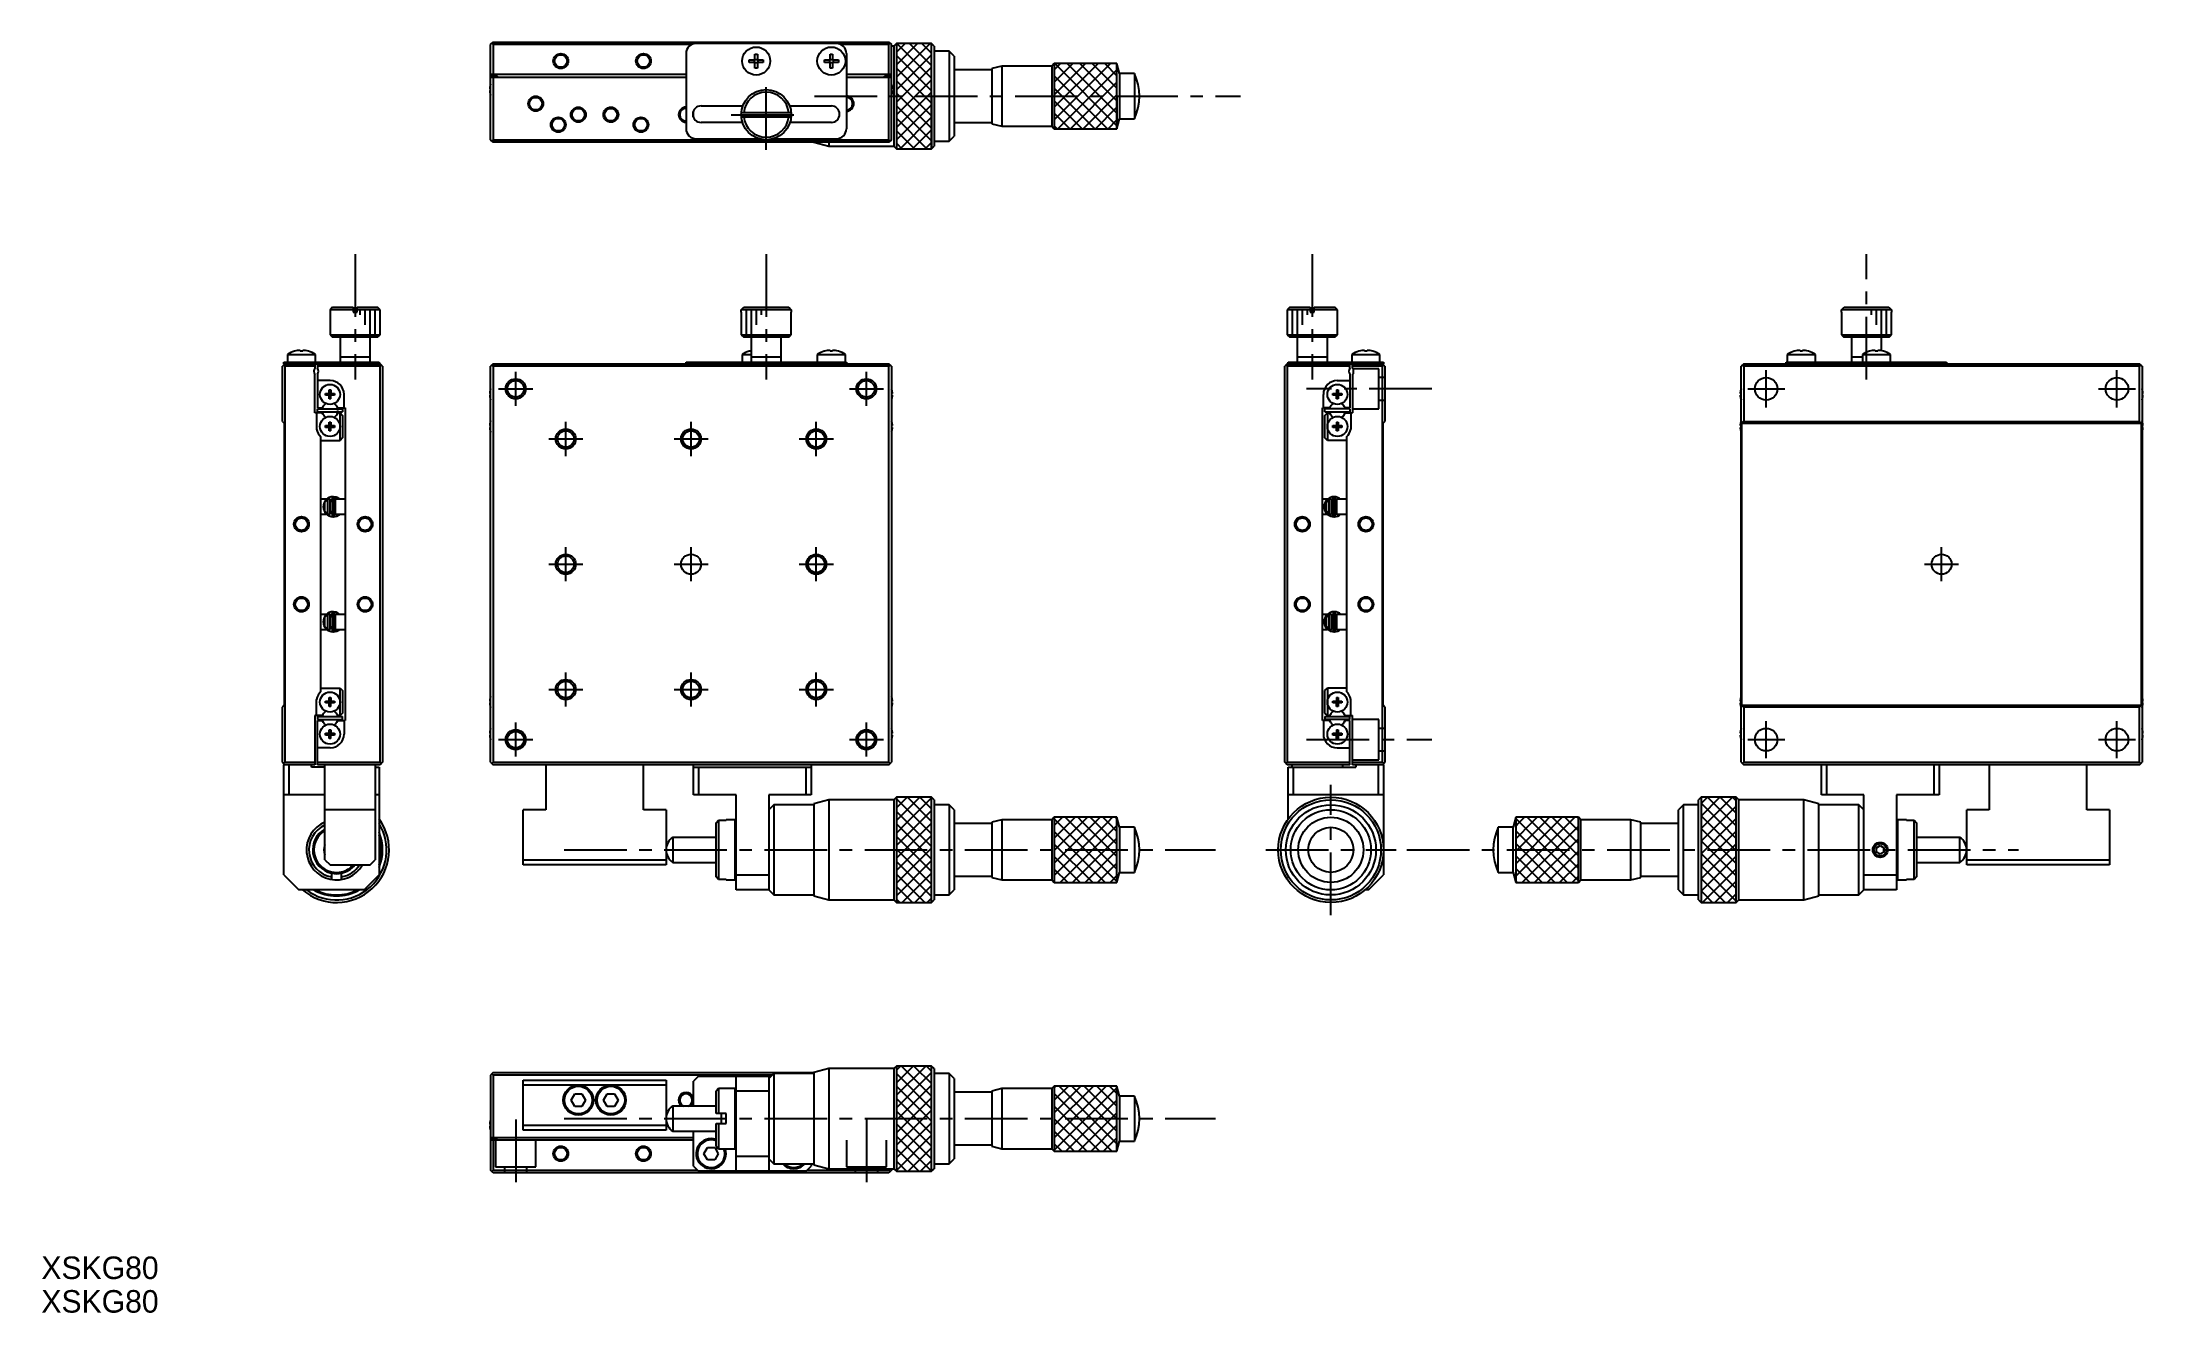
# Model space of a CAD drawing. Extents: x -27 to 392, y 5 to 259.
import ezdxf

# ---------------------------------------------------------------- set-up
doc = ezdxf.new("R2010")
doc.units = 0
doc.header["$LTSCALE"] = 10
doc.linetypes.add('CENTER', pattern=[2, 1.25, -0.25, 0.25, -0.25])
doc.linetypes.add('DASHED', pattern=[3.5, 2, -1.5])
doc.layers.get('0').update_dxf_attribs({"linetype": 'CONTINUOUS'})
doc.layers.add('CENTER', color=1, linetype='CENTER')
doc.styles.get("Standard").update_dxf_attribs({"font": 'FGP教科書体NT-M'})

msp = doc.modelspace()

# ---------------------------------------------------------------- texts
at = {"color": 7}
for p in [(-27.330323, 12.144749), (-27.330323, 5.437288)]:
    msp.add_text('XSKG80', height=4.5, dxfattribs=at).set_placement(p)

# ---------------------------------------------------------------- linework, layer by layer
at = {"color": 7, "linetype": 'CONTINUOUS'}
for p, q in [((62.344509, 258.510307), (62.844509, 259.010307)), ((62.344509, 239.510307), (62.344509, 258.510307)), ((62.844509, 258.510307), (62.594509, 258.760307)), ((62.844509, 259.010307), (141.844509, 259.010307)), ((62.844509, 258.510307), (62.844509, 252.510307)), ((102.472729, 258.510307), (62.844509, 258.510307)), ((101.344509, 256.710307), (101.344509, 241.710307)), ((131.344509, 258.710307), (103.344509, 258.710307)), ((115.084509, 256.609446), (115.604509, 256.609446)), ((115.084509, 255.470307), (115.084509, 256.609446)), ((115.604509, 256.609446), (115.604509, 255.470307)), ((130.084509, 256.609446), (130.604509, 256.609446)), ((130.084509, 255.470307), (130.084509, 256.609446)), ((130.604509, 256.609446), (130.604509, 255.470307)), ((141.844509, 258.510307), (132.216289, 258.510307)), ((133.344509, 256.710307), (133.344509, 241.710307)), ((141.844509, 259.010307), (142.344509, 258.510307)), ((142.094509, 258.760307), (141.844509, 258.510307)), ((141.844509, 252.510307), (141.844509, 258.510307)), ((142.344509, 239.510307), (142.344509, 258.510307)), ((142.844509, 258.210307), (142.344509, 258.210307)), ((143.344509, 258.710307), (142.844509, 258.210307)), ((142.844509, 258.210307), (142.844509, 238.210307)), ((143.344509, 258.710307), (143.344509, 248.115213)), ((150.344509, 258.710307), (143.344509, 258.710307)), ((143.344509, 258.710307), (143.344509, 237.710307)), ((150.844509, 258.210307), (150.344509, 258.710307)), ((150.344509, 237.710307), (150.344509, 258.710307)), ((150.844509, 258.210307), (150.844509, 238.210307)), ((153.844509, 257.210307), (150.844509, 257.210307)), ((154.844509, 256.210307), (153.844509, 257.210307)), ((153.844509, 257.210307), (153.844509, 239.210307)), ((154.844509, 256.210307), (154.844509, 240.210307)), ((101.344509, 252.510307), (62.344509, 252.510307)), ((62.344509, 252.210307), (63.744509, 252.210307)), ((62.344509, 252.010307), (101.344509, 252.010307)), ((62.844509, 252.010307), (62.844509, 239.510307)), ((63.744509, 252.010307), (63.744509, 252.210307)), ((113.94537, 254.950307), (113.94537, 255.470307)), ((113.94537, 255.470307), (115.084509, 255.470307)), ((115.084509, 254.950307), (113.94537, 254.950307)), ((115.015067, 254.950307), (115.015067, 255.470307)), ((115.084509, 255.539749), (115.604509, 255.539749)), ((115.084509, 253.811168), (115.084509, 254.950307)), ((115.604509, 254.880866), (115.084509, 254.880866)), ((115.604509, 253.811168), (115.084509, 253.811168)), ((115.604509, 255.470307), (116.743648, 255.470307)), ((115.604509, 254.950307), (115.604509, 253.811168)), ((116.743648, 254.950307), (115.604509, 254.950307)), ((115.673951, 255.470307), (115.673951, 254.950307)), ((116.743648, 255.470307), (116.743648, 254.950307)), ((128.94537, 254.950307), (128.94537, 255.470307)), ((128.94537, 255.470307), (130.084509, 255.470307)), ((130.084509, 254.950307), (128.94537, 254.950307)), ((130.015067, 254.950307), (130.015067, 255.470307)), ((130.084509, 255.539749), (130.604509, 255.539749)), ((130.084509, 253.811168), (130.084509, 254.950307)), ((130.604509, 254.880866), (130.084509, 254.880866)), ((130.604509, 253.811168), (130.084509, 253.811168)), ((130.604509, 255.470307), (131.743648, 255.470307)), ((130.604509, 254.950307), (130.604509, 253.811168)), ((131.743648, 254.950307), (130.604509, 254.950307)), ((130.673951, 255.470307), (130.673951, 254.950307)), ((131.743648, 255.470307), (131.743648, 254.950307)), ((142.344509, 252.510307), (133.344509, 252.510307)), ((133.344509, 252.010307), (142.344509, 252.010307)), ((142.344509, 252.210307), (140.944509, 252.210307)), ((140.944509, 252.010307), (140.944509, 252.210307)), ((141.844509, 239.510307), (141.844509, 252.010307)), ((162.344509, 253.460307), (154.844509, 253.460307)), ((164.344509, 254.210307), (162.344509, 253.710307)), ((162.344509, 253.710307), (162.344509, 242.710307)), ((174.344509, 254.210307), (164.344509, 254.210307)), ((164.344509, 254.210307), (164.344509, 242.210307)), ((174.844509, 254.710307), (174.344509, 254.210307)), ((174.344509, 254.210307), (174.344509, 242.210307)), ((174.844509, 254.710307), (174.844509, 248.15144)), ((187.344509, 254.710307), (174.844509, 254.710307)), ((174.844509, 254.710307), (174.844509, 241.710307)), ((187.844509, 252.710307), (187.344509, 254.710307)), ((187.344509, 241.710307), (187.344509, 254.710307)), ((190.831342, 252.710307), (187.844509, 252.710307)), ((187.844509, 252.710307), (187.844509, 243.710307)), ((190.831342, 252.710307), (190.831342, 243.710307)), ((62.15465, 249.690307), (62.274987, 249.690307)), ((62.274987, 249.330307), (62.15465, 249.330307)), ((62.270365, 250.398923), (62.274987, 250.396669)), ((62.274987, 248.623946), (62.270365, 248.621691)), ((62.274987, 249.690307), (62.274987, 249.330307)), ((142.414031, 250.396669), (142.418653, 250.398923)), ((142.414031, 249.690307), (142.534368, 249.690307)), ((142.414031, 249.330307), (142.414031, 249.690307)), ((142.534368, 249.330307), (142.414031, 249.330307)), ((142.418653, 248.621691), (142.414031, 248.623946)), ((150.344509, 248.115213), (150.344509, 237.710307)), ((187.344509, 248.15144), (187.344509, 241.710307)), ((104.344509, 246.260307), (112.660761, 246.260307)), ((122.328483, 244.910307), (112.360535, 244.910307)), ((112.360535, 244.110307), (122.328483, 244.110307)), ((122.028258, 246.260307), (130.344509, 246.260307)), ((187.344509, 241.710307), (187.844509, 243.710307)), ((187.844509, 243.710307), (190.831342, 243.710307)), ((62.844509, 239.010307), (62.344509, 239.510307)), ((62.844509, 239.510307), (62.594509, 239.260307)), ((62.844509, 239.510307), (141.844509, 239.510307)), ((103.344509, 239.710307), (115.944509, 239.710307)), ((112.590826, 242.960307), (104.344509, 242.960307)), ((118.744509, 239.710307), (131.344509, 239.710307)), ((130.344509, 242.960307), (122.098192, 242.960307)), ((142.094509, 239.260307), (141.844509, 239.510307)), ((142.344509, 239.510307), (141.844509, 239.010307)), ((150.844509, 239.210307), (153.844509, 239.210307)), ((153.844509, 239.210307), (154.844509, 240.210307)), ((154.844509, 242.960307), (162.344509, 242.960307)), ((162.344509, 242.710307), (164.344509, 242.210307)), ((164.344509, 242.210307), (174.344509, 242.210307)), ((174.344509, 242.210307), (174.844509, 241.710307)), ((174.844509, 241.710307), (187.344509, 241.710307)), ((141.844509, 239.010307), (62.844509, 239.010307)), ((126.844509, 239.010307), (129.844509, 238.210307)), ((129.844509, 239.010307), (129.844509, 238.210307)), ((129.844509, 238.210307), (142.844509, 238.210307)), ((142.844509, 238.210307), (143.344509, 237.710307)), ((143.344509, 237.710307), (150.344509, 237.710307)), ((150.344509, 237.710307), (150.844509, 238.210307)), ((30.782764, 206.093482), (30.282764, 205.593482)), ((34.882764, 205.593482), (30.282764, 205.593482)), ((30.282764, 205.593482), (30.282764, 200.593482)), ((30.782764, 206.093482), (34.882764, 206.093482)), ((34.882764, 206.093482), (34.882764, 205.093482)), ((35.682764, 206.093482), (39.782764, 206.093482)), ((35.682764, 205.093482), (35.682764, 206.093482)), ((40.282764, 205.593482), (35.682764, 205.593482)), ((40.282764, 205.593482), (39.782764, 206.093482)), ((40.282764, 200.593482), (40.282764, 205.593482)), ((112.360535, 205.593482), (112.862322, 206.093482)), ((112.360535, 205.093482), (112.360535, 205.593482)), ((122.328483, 205.593482), (112.360535, 205.593482)), ((112.862322, 206.093482), (121.826696, 206.093482)), ((121.826696, 206.093482), (122.328483, 205.593482)), ((122.328483, 205.593482), (122.328483, 205.093482)), ((221.841407, 206.093482), (221.341407, 205.593482)), ((225.941407, 205.593482), (221.341407, 205.593482)), ((221.341407, 205.593482), (221.341407, 200.593482)), ((221.841407, 206.093482), (225.941407, 206.093482)), ((225.941407, 206.093482), (225.941407, 205.093482)), ((226.741407, 206.093482), (230.841407, 206.093482)), ((226.741407, 205.093482), (226.741407, 206.093482)), ((231.341407, 205.593482), (226.741407, 205.593482)), ((231.341407, 205.593482), (230.841407, 206.093482)), ((231.341407, 200.593482), (231.341407, 205.593482)), ((331.954322, 205.593482), (332.456109, 206.093482)), ((331.954322, 205.093482), (331.954322, 205.593482)), ((341.92227, 205.593482), (331.954322, 205.593482)), ((332.456109, 206.093482), (341.420483, 206.093482)), ((341.420483, 206.093482), (341.92227, 205.593482)), ((341.92227, 205.593482), (341.92227, 205.093482)), ((34.882764, 205.093482), (35.682764, 205.093482)), ((112.344509, 205.093482), (112.360535, 205.093482)), ((112.344509, 205.093482), (112.344509, 200.593482)), ((122.328483, 205.093482), (122.344509, 205.093482)), ((122.344509, 200.593482), (122.344509, 205.093482)), ((225.941407, 205.093482), (226.741407, 205.093482)), ((331.938296, 205.093482), (331.954322, 205.093482)), ((331.938296, 205.093482), (331.938296, 200.593482)), ((341.92227, 205.093482), (341.938296, 205.093482)), ((341.938296, 200.593482), (341.938296, 205.093482)), ((23.183625, 197.286687), (23.180616, 197.292855)), ((24.322764, 197.286687), (24.322764, 197.479944)), ((24.842764, 197.286687), (24.322764, 197.286687)), ((24.842764, 197.479944), (24.842764, 197.286687)), ((25.984912, 197.292855), (25.981903, 197.286687)), ((30.282764, 200.593482), (30.782764, 200.093482)), ((30.282764, 200.593482), (40.282764, 200.593482)), ((39.782764, 200.093482), (30.782764, 200.093482)), ((32.282764, 200.093482), (32.282764, 195.093482)), ((38.282764, 195.093482), (38.282764, 200.093482)), ((39.782764, 200.093482), (40.282764, 200.593482)), ((112.344509, 200.593482), (122.344509, 200.593482)), ((112.344509, 200.593482), (112.844509, 200.093482)), ((121.844509, 200.093482), (112.844509, 200.093482)), ((113.94537, 197.286687), (113.942361, 197.292855)), ((114.344509, 200.093482), (114.344509, 195.093482)), ((120.344509, 195.093482), (120.344509, 200.093482)), ((121.844509, 200.093482), (122.344509, 200.593482)), ((128.94537, 197.286687), (128.942361, 197.292855)), ((130.084509, 197.286687), (130.084509, 197.479944)), ((130.604509, 197.286687), (130.084509, 197.286687)), ((130.604509, 197.479944), (130.604509, 197.286687)), ((131.746657, 197.292855), (131.743648, 197.286687)), ((221.341407, 200.593482), (231.341407, 200.593482)), ((221.341407, 200.593482), (221.841407, 200.093482)), ((230.841407, 200.093482), (221.841407, 200.093482)), ((223.341407, 200.093482), (223.341407, 195.093482)), ((229.341407, 195.093482), (229.341407, 200.093482)), ((230.841407, 200.093482), (231.341407, 200.593482)), ((235.642268, 197.286687), (235.63926, 197.292855)), ((236.781407, 197.286687), (236.781407, 197.479944)), ((237.301407, 197.286687), (236.781407, 197.286687)), ((237.301407, 197.479944), (237.301407, 197.286687)), ((238.443555, 197.292855), (238.440547, 197.286687)), ((322.539157, 197.286687), (322.536148, 197.292855)), ((323.678296, 197.286687), (323.678296, 197.479944)), ((324.198296, 197.286687), (323.678296, 197.286687)), ((324.198296, 197.479944), (324.198296, 197.286687)), ((325.340444, 197.292855), (325.337435, 197.286687)), ((331.938296, 200.593482), (341.938296, 200.593482)), ((331.938296, 200.593482), (332.438296, 200.093482)), ((341.438296, 200.093482), (332.438296, 200.093482)), ((333.938296, 200.093482), (333.938296, 195.093482)), ((337.539157, 197.286687), (337.536148, 197.292855)), ((338.678296, 197.286687), (338.678296, 197.479944)), ((339.198296, 197.286687), (338.678296, 197.286687)), ((339.198296, 197.479944), (339.198296, 197.286687)), ((339.938296, 197.385557), (339.938296, 200.093482)), ((340.340444, 197.292855), (340.337435, 197.286687)), ((341.438296, 200.093482), (341.938296, 200.593482)), ((21.282764, 194.793482), (20.782764, 194.293482)), ((20.782764, 183.293482), (20.782764, 194.293482)), ((21.282764, 194.293482), (21.032764, 194.543482)), ((21.082764, 194.793482), (21.082764, 195.093482)), ((21.082764, 195.093482), (40.082764, 195.093482)), ((21.082764, 194.793482), (40.282764, 194.793482)), ((21.282764, 194.293482), (21.282764, 115.293482)), ((27.282764, 194.293482), (21.282764, 194.293482)), ((21.782764, 196.635945), (27.382764, 196.635945)), ((21.782764, 196.635945), (21.782764, 195.093482)), ((27.282764, 194.793482), (27.282764, 193.95492)), ((27.382764, 195.093482), (27.382764, 196.635945)), ((27.782764, 194.793482), (27.782764, 193.893482)), ((40.282764, 194.293482), (27.782764, 194.293482)), ((38.282764, 196.093482), (32.282764, 196.093482)), ((40.082764, 195.093482), (40.082764, 194.793482)), ((40.782764, 194.293482), (40.282764, 194.793482)), ((40.532764, 194.543482), (40.282764, 194.293482)), ((40.282764, 115.293482), (40.282764, 194.293482)), ((40.782764, 194.293482), (40.782764, 115.293482)), ((62.844509, 194.793482), (62.344509, 194.293482)), ((62.344509, 115.293482), (62.344509, 194.293482)), ((62.844509, 194.293482), (62.594509, 194.543482)), ((62.844509, 194.793482), (141.844509, 194.793482)), ((141.844509, 194.293482), (62.844509, 194.293482)), ((62.844509, 194.293482), (62.844509, 115.293482)), ((101.344509, 194.793482), (101.344509, 195.093482)), ((101.344509, 195.093482), (133.344509, 195.093482)), ((112.544509, 196.635945), (114.344509, 196.635945)), ((112.544509, 196.635945), (112.544509, 195.093482)), ((120.344509, 196.093482), (114.344509, 196.093482)), ((127.544509, 196.635945), (133.144509, 196.635945)), ((127.544509, 196.635945), (127.544509, 195.093482)), ((133.144509, 195.093482), (133.144509, 196.635945)), ((133.344509, 195.093482), (133.344509, 194.793482)), ((142.344509, 194.293482), (141.844509, 194.793482)), ((142.094509, 194.543482), (141.844509, 194.293482)), ((141.844509, 115.293482), (141.844509, 194.293482)), ((142.344509, 194.293482), (142.344509, 115.293482)), ((221.341407, 194.793482), (220.841407, 194.293482)), ((220.841407, 115.293482), (220.841407, 194.293482)), ((221.341407, 194.293482), (221.091407, 194.543482)), ((221.341407, 194.793482), (240.541407, 194.793482)), ((233.841407, 194.293482), (221.341407, 194.293482)), ((221.341407, 194.293482), (221.341407, 115.293482)), ((221.541407, 194.793482), (221.541407, 195.093482)), ((221.541407, 195.093482), (240.541407, 195.093482)), ((229.341407, 196.093482), (223.341407, 196.093482)), ((233.841407, 193.893482), (233.841407, 194.793482)), ((234.241407, 196.635945), (239.841407, 196.635945)), ((234.241407, 196.635945), (234.241407, 195.093482)), ((234.341407, 193.95492), (234.341407, 194.793482)), ((240.341407, 194.293482), (234.341407, 194.293482)), ((239.841407, 195.093482), (239.841407, 196.635945)), ((240.841407, 194.293482), (240.341407, 194.793482)), ((240.591407, 194.543482), (240.341407, 194.293482)), ((240.341407, 115.293482), (240.341407, 194.293482)), ((240.541407, 195.093482), (240.541407, 194.793482)), ((240.841407, 194.293482), (240.841407, 183.293482)), ((312.438296, 194.793482), (311.938296, 194.293482)), ((311.938296, 115.293482), (311.938296, 194.293482)), ((312.438296, 194.293482), (312.188296, 194.543482)), ((312.438296, 194.793482), (391.438296, 194.793482)), ((391.438296, 194.293482), (312.438296, 194.293482)), ((312.438296, 194.293482), (312.438296, 183.293482)), ((320.938296, 194.793482), (320.938296, 195.093482)), ((320.938296, 195.093482), (352.938296, 195.093482)), ((321.138296, 196.635945), (321.138296, 195.093482)), ((321.138296, 196.635945), (326.738296, 196.635945)), ((326.738296, 195.093482), (326.738296, 196.635945)), ((336.138296, 196.093482), (333.938296, 196.093482)), ((336.138296, 196.635945), (336.138296, 195.093482)), ((336.138296, 196.635945), (341.738296, 196.635945)), ((341.738296, 195.093482), (341.738296, 196.635945)), ((352.938296, 195.093482), (352.938296, 194.793482)), ((391.938296, 194.293482), (391.438296, 194.793482)), ((391.688296, 194.543482), (391.438296, 194.293482)), ((391.438296, 183.293482), (391.438296, 194.293482)), ((391.938296, 194.293482), (391.938296, 115.293482)), ((27.282764, 184.993482), (27.282764, 192.632044)), ((27.782764, 192.693482), (27.782764, 185.993482)), ((30.332764, 191.443482), (27.782764, 191.443482)), ((29.396402, 188.873482), (30.102764, 188.873482)), ((29.396402, 188.513482), (29.396402, 188.873482)), ((30.102764, 189.579843), (30.462764, 189.579843)), ((30.102764, 188.873482), (30.102764, 189.579843)), ((30.113136, 188.86311), (30.102764, 188.873482)), ((30.113136, 188.523854), (30.113136, 188.86311)), ((30.113136, 188.86311), (30.452392, 188.86311)), ((30.452392, 188.86311), (30.462764, 188.873482)), ((30.452392, 188.86311), (30.452392, 188.523854)), ((30.462764, 189.579843), (30.462764, 188.873482)), ((30.462764, 188.873482), (31.169125, 188.873482)), ((31.169125, 188.873482), (31.169125, 188.513482)), ((62.15465, 188.873482), (62.274987, 188.873482)), ((62.270365, 189.582098), (62.274987, 189.579843)), ((62.274987, 188.873482), (62.274987, 188.513482)), ((142.414031, 189.579843), (142.418653, 189.582098)), ((142.414031, 188.513482), (142.414031, 188.873482)), ((142.414031, 188.873482), (142.534368, 188.873482)), ((230.455046, 188.513482), (230.455046, 188.873482)), ((230.455046, 188.873482), (231.161407, 188.873482)), ((231.161407, 189.579843), (231.521407, 189.579843)), ((231.161407, 189.579843), (231.161407, 188.873482)), ((231.17178, 188.86311), (231.161407, 188.873482)), ((231.17178, 188.86311), (231.511035, 188.86311)), ((231.17178, 188.523854), (231.17178, 188.86311)), ((231.291407, 191.443482), (233.841407, 191.443482)), ((231.511035, 188.86311), (231.521407, 188.873482)), ((231.511035, 188.86311), (231.511035, 188.523854)), ((231.521407, 189.579843), (231.521407, 188.873482)), ((231.521407, 188.873482), (232.227769, 188.873482)), ((232.227769, 188.873482), (232.227769, 188.513482)), ((233.841407, 192.693482), (233.841407, 185.993482)), ((234.341407, 192.632044), (234.341407, 184.993482)), ((311.748437, 188.873482), (311.868774, 188.873482)), ((311.864152, 189.582098), (311.868774, 189.579843)), ((311.868774, 188.873482), (311.868774, 188.513482)), ((392.007818, 189.579843), (392.01244, 189.582098)), ((392.007818, 188.873482), (392.128155, 188.873482)), ((392.007818, 188.513482), (392.007818, 188.873482)), ((28.738352, 184.993482), (27.282764, 184.993482)), ((27.582764, 184.993482), (27.582764, 181.771467)), ((27.782764, 185.993482), (28.738352, 185.993482)), ((27.782764, 185.193482), (27.782764, 185.793482)), ((27.782764, 185.793482), (32.782764, 185.793482)), ((27.782764, 185.193482), (32.782764, 185.193482)), ((28.738352, 185.993482), (28.907948, 186.287232)), ((28.907948, 184.699732), (28.738352, 184.993482)), ((30.102764, 188.513482), (29.396402, 188.513482)), ((30.113136, 188.523854), (30.102764, 188.513482)), ((30.102764, 187.807121), (30.102764, 188.513482)), ((30.462764, 187.807121), (30.102764, 187.807121)), ((30.452392, 188.523854), (30.113136, 188.523854)), ((30.452392, 188.523854), (30.462764, 188.513482)), ((31.169125, 188.513482), (30.462764, 188.513482)), ((30.462764, 187.807121), (30.462764, 188.513482)), ((31.657579, 186.287232), (31.827176, 185.993482)), ((31.827176, 184.993482), (31.657579, 184.699732)), ((31.827176, 185.993482), (33.282764, 185.993482)), ((32.282764, 184.993482), (31.827176, 184.993482)), ((32.282764, 184.993482), (32.782764, 184.493482)), ((32.282764, 179.493482), (32.282764, 184.993482)), ((32.782764, 185.793482), (32.782764, 185.193482)), ((33.082764, 185.993482), (33.082764, 188.693482)), ((33.282764, 185.993482), (33.282764, 123.593482)), ((62.274987, 188.513482), (62.15465, 188.513482)), ((62.274987, 187.807121), (62.270365, 187.804866)), ((142.534368, 188.513482), (142.414031, 188.513482)), ((142.418653, 187.804866), (142.414031, 187.807121)), ((228.341407, 123.593482), (228.341407, 185.993482)), ((229.796995, 185.993482), (228.341407, 185.993482)), ((228.541407, 185.993482), (228.541407, 188.693482)), ((233.841407, 185.793482), (228.841407, 185.793482)), ((228.841407, 185.193482), (228.841407, 185.793482)), ((228.841407, 185.19348), (233.841407, 185.19348)), ((228.841407, 184.493482), (229.341407, 184.993482)), ((229.341407, 184.993482), (229.796995, 184.993482)), ((229.341407, 184.993482), (229.341407, 179.493482)), ((229.966592, 186.287232), (229.796995, 185.993482)), ((229.796995, 184.993482), (229.966592, 184.699732)), ((231.161407, 188.513482), (230.455046, 188.513482)), ((231.17178, 188.523854), (231.161407, 188.513482)), ((231.161407, 187.807121), (231.161407, 188.513482)), ((231.521407, 187.807121), (231.161407, 187.807121)), ((231.511035, 188.523854), (231.17178, 188.523854)), ((231.511035, 188.523854), (231.521407, 188.513482)), ((231.521407, 188.513482), (231.521407, 187.807121)), ((232.227769, 188.513482), (231.521407, 188.513482)), ((232.885819, 185.993482), (232.716223, 186.287232)), ((232.716223, 184.699732), (232.885819, 184.993482)), ((233.841407, 185.993482), (232.885819, 185.993482)), ((232.885819, 184.993482), (234.341407, 184.993482)), ((233.841407, 185.793482), (233.841407, 185.193482)), ((234.041407, 184.993482), (234.041407, 181.771467)), ((311.868774, 188.513482), (311.748437, 188.513482)), ((311.868774, 187.807121), (311.864152, 187.804866)), ((392.128155, 188.513482), (392.007818, 188.513482)), ((392.01244, 187.804866), (392.007818, 187.807121)), ((20.782764, 183.293482), (21.132764, 182.943482)), ((21.132764, 182.943482), (21.132764, 126.643482)), ((29.396402, 182.473482), (30.102764, 182.473482)), ((29.396402, 182.113482), (29.396402, 182.473482)), ((30.102764, 182.113482), (29.396402, 182.113482)), ((30.102764, 183.179843), (30.462764, 183.179843)), ((30.102764, 182.473482), (30.102764, 183.179843)), ((30.113136, 182.46311), (30.102764, 182.473482)), ((30.113136, 182.123854), (30.102764, 182.113482)), ((30.102764, 181.407121), (30.102764, 182.113482)), ((30.462764, 181.407121), (30.102764, 181.407121)), ((30.113136, 182.123854), (30.113136, 182.46311)), ((30.113136, 182.46311), (30.452392, 182.46311)), ((30.452392, 182.123854), (30.113136, 182.123854)), ((30.452392, 182.46311), (30.462764, 182.473482)), ((30.452392, 182.46311), (30.452392, 182.123854)), ((30.452392, 182.123854), (30.462764, 182.113482)), ((30.462764, 183.179843), (30.462764, 182.473482)), ((30.462764, 182.473482), (31.169125, 182.473482)), ((31.169125, 182.113482), (30.462764, 182.113482)), ((30.462764, 181.407121), (30.462764, 182.113482)), ((31.169125, 182.473482), (31.169125, 182.113482)), ((32.782764, 184.493482), (32.782764, 179.993482)), ((62.15465, 182.473482), (62.274987, 182.473482)), ((62.274987, 182.113482), (62.15465, 182.113482)), ((62.270365, 183.182098), (62.274987, 183.179843)), ((62.274987, 181.407121), (62.270365, 181.404866)), ((62.274987, 182.473482), (62.274987, 182.113482)), ((142.414031, 183.179843), (142.418653, 183.182098)), ((142.414031, 182.113482), (142.414031, 182.473482)), ((142.414031, 182.473482), (142.534368, 182.473482)), ((142.534368, 182.113482), (142.414031, 182.113482)), ((142.418653, 181.404866), (142.414031, 181.407121)), ((228.841407, 179.993482), (228.841407, 184.493482)), ((230.455046, 182.113482), (230.455046, 182.473482)), ((230.455046, 182.473482), (231.161407, 182.473482)), ((231.161407, 182.113482), (230.455046, 182.113482)), ((231.161407, 183.179843), (231.521407, 183.179843)), ((231.161407, 183.179843), (231.161407, 182.473482)), ((231.17178, 182.46311), (231.161407, 182.473482)), ((231.17178, 182.123854), (231.161407, 182.113482)), ((231.161407, 181.407121), (231.161407, 182.113482)), ((231.521407, 181.407121), (231.161407, 181.407121)), ((231.17178, 182.46311), (231.511035, 182.46311)), ((231.17178, 182.123854), (231.17178, 182.46311)), ((231.511035, 182.123854), (231.17178, 182.123854)), ((231.511035, 182.46311), (231.521407, 182.473482)), ((231.511035, 182.46311), (231.511035, 182.123854)), ((231.511035, 182.123854), (231.521407, 182.113482)), ((231.521407, 183.179843), (231.521407, 182.473482)), ((231.521407, 182.473482), (232.227769, 182.473482)), ((231.521407, 182.113482), (231.521407, 181.407121)), ((232.227769, 182.113482), (231.521407, 182.113482)), ((232.227769, 182.473482), (232.227769, 182.113482)), ((240.491407, 182.943482), (240.841407, 183.293482)), ((240.491407, 126.643482), (240.491407, 182.943482)), ((311.748437, 182.473482), (311.868774, 182.473482)), ((311.868774, 182.113482), (311.748437, 182.113482)), ((311.864152, 183.182098), (311.868774, 183.179843)), ((311.868774, 181.407121), (311.864152, 181.404866)), ((311.868774, 182.473482), (311.868774, 182.113482)), ((312.088296, 182.943482), (312.438296, 183.293482)), ((312.088296, 126.643482), (312.088296, 182.943482)), ((312.088296, 182.943482), (391.788296, 182.943482)), ((312.438296, 183.293482), (391.438296, 183.293482)), ((391.438296, 183.293482), (391.788296, 182.943482)), ((391.788296, 182.943482), (391.788296, 126.643482)), ((392.007818, 183.179843), (392.01244, 183.182098)), ((392.007818, 182.473482), (392.128155, 182.473482)), ((392.007818, 182.113482), (392.007818, 182.473482)), ((392.128155, 182.113482), (392.007818, 182.113482)), ((392.01244, 181.404866), (392.007818, 181.407121)), ((28.482764, 129.372544), (28.482764, 180.21442)), ((28.482764, 179.493482), (32.282764, 179.493482)), ((32.782764, 179.993482), (32.282764, 179.493482)), ((229.341407, 179.493482), (228.841407, 179.993482)), ((233.141407, 179.493482), (229.341407, 179.493482)), ((233.141407, 180.21442), (233.141407, 129.372544)), ((29.63738, 167.793482), (28.482764, 167.793482)), ((29.282764, 167.209997), (29.782764, 167.739165)), ((30.282764, 167.793482), (29.782764, 167.793482)), ((29.782764, 167.793482), (29.782764, 164.793482)), ((30.282726, 167.680903), (30.712446, 167.809774)), ((30.282764, 164.793482), (30.282764, 167.793482)), ((30.482764, 167.293482), (30.482764, 167.758029)), ((30.712498, 168.050169), (30.712498, 164.500169)), ((31.717542, 168.115648), (30.966138, 168.273702)), ((31.153742, 168.11902), (31.151911, 168.118242)), ((31.187043, 168.132146), (31.153742, 168.11902)), ((31.162498, 164.500169), (31.162498, 168.050169)), ((31.220946, 168.143592), (31.187043, 168.132146)), ((31.255369, 168.15333), (31.220946, 168.143592)), ((31.290226, 168.161336), (31.255369, 168.15333)), ((31.282764, 167.793482), (31.282764, 164.793482)), ((33.282764, 167.793482), (31.282764, 167.793482)), ((31.325432, 168.167591), (31.290226, 168.161336)), ((31.360903, 168.17208), (31.325432, 168.167591)), ((31.39655, 168.174792), (31.360903, 168.17208)), ((31.432287, 168.175721), (31.39655, 168.174792)), ((31.468027, 168.174863), (31.432287, 168.175721)), ((31.503682, 168.172222), (31.468027, 168.174863)), ((31.539165, 168.167802), (31.503682, 168.172222)), ((31.574389, 168.161615), (31.539165, 168.167802)), ((31.609268, 168.153674), (31.574389, 168.161615)), ((31.606019, 167.807075), (31.599132, 167.793482)), ((31.613005, 167.821307), (31.606019, 167.807075)), ((31.643717, 168.143999), (31.609268, 168.153674)), ((31.717902, 168.115501), (31.60954, 167.79347)), ((31.620048, 167.836092), (31.613005, 167.821307)), ((31.627106, 167.851339), (31.620048, 167.836092)), ((31.634136, 167.866958), (31.627106, 167.851339)), ((31.641095, 167.882852), (31.634136, 167.866958)), ((31.647941, 167.898928), (31.641095, 167.882852)), ((31.677649, 168.132614), (31.643717, 168.143999)), ((31.654633, 167.915086), (31.647941, 167.898928)), ((31.66113, 167.93123), (31.654633, 167.915086)), ((31.667394, 167.947262), (31.66113, 167.93123)), ((31.673386, 167.963085), (31.667394, 167.947262)), ((31.679069, 167.978603), (31.673386, 167.963085)), ((31.709236, 168.120277), (31.677649, 168.132614)), ((31.684411, 167.993723), (31.679069, 167.978603)), ((31.689378, 168.008353), (31.684411, 167.993723)), ((31.69394, 168.022404), (31.689378, 168.008353)), ((31.69807, 168.035792), (31.69394, 168.022404)), ((31.701742, 168.048436), (31.69807, 168.035792)), ((31.704935, 168.060258), (31.701742, 168.048436)), ((31.70763, 168.071189), (31.704935, 168.060258)), ((31.709809, 168.081161), (31.70763, 168.071189)), ((31.707804, 168.120573), (31.709946, 168.119884)), ((32.237118, 167.793651), (31.708764, 168.11935)), ((31.711461, 168.090115), (31.709809, 168.081161)), ((31.709946, 168.119884), (31.711559, 168.117943)), ((31.712574, 168.097996), (31.711461, 168.090115)), ((31.711559, 168.117943), (31.712633, 168.11476)), ((31.713142, 168.104757), (31.712574, 168.097996)), ((31.712633, 168.11476), (31.713162, 168.110356)), ((31.713162, 168.110356), (31.713142, 168.104757)), ((31.751092, 168.101069), (31.717542, 168.115648)), ((229.386609, 167.793482), (228.341407, 167.793482)), ((229.141407, 167.209997), (229.641407, 167.739165)), ((230.141407, 167.793482), (229.641407, 167.793482)), ((229.641407, 167.793482), (229.641407, 164.793482)), ((229.915408, 168.11935), (229.88515, 168.106397)), ((229.909771, 168.11611), (229.906269, 168.115501)), ((229.970678, 168.140912), (229.914935, 168.120277)), ((230.141321, 167.726826), (230.461656, 167.809788)), ((230.141407, 164.793482), (230.141407, 167.793482)), ((230.461673, 168.050169), (230.461673, 164.500169)), ((230.911673, 164.500169), (230.911673, 168.050169)), ((230.911727, 167.809461), (231.1415, 167.757878)), ((231.141407, 167.793482), (231.141407, 164.793482)), ((233.141407, 167.793482), (231.141407, 167.793482)), ((28.482764, 164.793482), (29.596145, 164.793482)), ((29.282764, 165.376967), (29.282764, 167.209997)), ((29.782764, 164.847799), (29.282764, 165.376967)), ((29.782764, 164.793482), (30.282764, 164.793482)), ((30.712498, 167.293482), (30.282764, 167.293482)), ((30.282764, 165.293482), (30.712498, 165.293482)), ((30.482764, 164.793482), (30.482764, 165.293482)), ((31.162498, 167.450618), (31.282756, 167.679335)), ((31.282764, 167.293482), (31.162498, 167.293482)), ((31.162498, 165.293482), (31.282764, 165.293482)), ((31.282719, 164.871029), (31.162498, 165.099721)), ((31.287192, 164.764207), (31.162516, 164.740551)), ((31.282764, 164.793482), (33.282764, 164.793482)), ((31.393998, 164.793108), (31.287192, 164.764207)), ((31.650649, 164.407945), (31.709236, 164.430062)), ((31.705654, 164.430125), (31.707804, 164.429766)), ((31.707804, 164.429766), (31.707486, 164.430541)), ((31.709236, 164.430062), (31.707804, 164.429766)), ((31.708979, 164.431079), (31.739235, 164.444035)), ((228.341407, 164.793482), (229.345089, 164.793482)), ((229.141407, 165.376967), (229.141407, 167.209997)), ((229.641407, 164.847799), (229.141407, 165.376967)), ((229.641407, 164.793482), (230.141407, 164.793482)), ((229.872813, 164.449389), (229.912461, 164.432232)), ((229.906041, 164.434867), (229.982359, 164.691424)), ((229.911076, 164.446454), (229.910979, 164.44071)), ((229.910979, 164.44071), (229.911427, 164.436148)), ((229.911717, 164.453346), (229.911076, 164.446454)), ((229.911427, 164.436148), (229.914083, 164.430559)), ((229.912898, 164.461344), (229.911717, 164.453346)), ((229.914612, 164.470401), (229.912898, 164.461344)), ((229.914083, 164.430559), (229.914935, 164.430062)), ((229.916849, 164.480461), (229.914612, 164.470401)), ((229.914935, 164.430062), (229.946522, 164.417725)), ((229.919596, 164.491464), (229.916849, 164.480461)), ((229.922836, 164.503346), (229.919596, 164.491464)), ((229.926549, 164.516033), (229.922836, 164.503346)), ((229.930713, 164.52945), (229.926549, 164.516033)), ((229.935303, 164.543517), (229.930713, 164.52945)), ((229.940293, 164.558148), (229.935303, 164.543517)), ((229.94565, 164.573257), (229.940293, 164.558148)), ((229.951345, 164.588752), (229.94565, 164.573257)), ((229.946522, 164.417725), (229.980454, 164.406339)), ((229.957342, 164.604541), (229.951345, 164.588752)), ((229.963605, 164.620529), (229.957342, 164.604541)), ((229.970097, 164.636619), (229.963605, 164.620529)), ((229.966769, 164.410386), (230.658016, 164.276637)), ((229.976779, 164.652715), (229.970097, 164.636619)), ((229.983611, 164.668721), (229.976779, 164.652715)), ((229.980454, 164.406339), (230.014903, 164.396664)), ((229.982359, 164.691424), (230.034502, 164.793509)), ((229.990551, 164.684541), (229.983611, 164.668721)), ((229.997558, 164.700079), (229.990551, 164.684541)), ((230.004591, 164.715243), (229.997558, 164.700079)), ((230.011606, 164.72994), (230.004591, 164.715243)), ((230.018562, 164.744084), (230.011606, 164.72994)), ((230.014903, 164.396664), (230.049782, 164.388724)), ((230.025416, 164.757589), (230.018562, 164.744084)), ((230.032129, 164.770374), (230.025416, 164.757589)), ((230.038659, 164.782362), (230.032129, 164.770374)), ((230.044968, 164.793482), (230.038659, 164.782362)), ((230.049782, 164.388724), (230.085007, 164.382536)), ((230.085007, 164.382536), (230.12049, 164.378117)), ((230.12049, 164.378117), (230.156145, 164.375475)), ((230.14635, 164.828427), (230.141393, 164.829324)), ((230.141406, 167.721018), (230.154425, 167.723167)), ((230.461673, 167.293482), (230.141407, 167.293482)), ((230.141407, 165.293482), (230.461673, 165.293482)), ((230.159847, 164.826471), (230.14635, 164.828427)), ((230.154425, 167.723167), (230.167963, 167.724705)), ((230.156145, 164.375475), (230.191884, 164.374618)), ((230.173425, 164.825211), (230.159847, 164.826471)), ((230.167963, 167.724705), (230.181567, 167.725547)), ((230.187047, 164.82465), (230.173425, 164.825211)), ((230.181567, 167.725547), (230.1952, 167.72569)), ((230.200676, 164.824788), (230.187047, 164.82465)), ((230.191884, 164.374618), (230.227621, 164.375547)), ((230.1952, 167.72569), (230.208824, 167.725134)), ((230.214276, 164.825625), (230.200676, 164.824788)), ((230.208824, 167.725134), (230.222404, 167.723878)), ((230.227809, 164.827156), (230.214276, 164.825625)), ((230.222404, 167.723878), (230.235902, 167.721928)), ((230.227621, 164.375547), (230.263268, 164.378259)), ((230.241241, 164.829378), (230.227809, 164.827156)), ((230.235902, 167.721928), (230.249282, 167.719289)), ((230.254535, 164.832282), (230.241241, 164.829378)), ((230.249282, 167.719289), (230.262508, 167.715969)), ((230.267656, 164.835858), (230.254535, 164.832282)), ((230.262508, 167.715969), (230.275545, 167.711979)), ((230.263268, 164.378259), (230.298739, 164.382748)), ((230.280571, 164.840096), (230.267656, 164.835858)), ((230.275545, 167.711979), (230.288358, 167.707329)), ((230.293247, 164.844981), (230.280571, 164.840096)), ((230.288358, 167.707329), (230.300915, 167.702035)), ((230.305651, 164.850499), (230.293247, 164.844981)), ((230.298739, 164.382748), (230.333945, 164.389003)), ((230.300915, 167.702035), (230.313182, 167.696113)), ((230.317753, 164.856634), (230.305651, 164.850499)), ((230.313182, 167.696113), (230.325129, 167.689579)), ((230.329524, 164.863366), (230.317753, 164.856634)), ((230.325129, 167.689579), (230.336725, 167.682453)), ((230.340935, 164.870678), (230.329524, 164.863366)), ((230.333945, 164.389003), (230.368802, 164.397009)), ((230.336725, 167.682453), (230.347942, 167.674755)), ((230.351959, 164.878548), (230.340935, 164.870678)), ((230.341407, 167.293482), (230.341407, 167.679714)), ((230.341407, 164.870758), (230.341407, 165.293482)), ((230.347942, 167.674755), (230.358754, 167.666508)), ((230.36257, 164.886954), (230.351959, 164.878548)), ((230.358754, 167.666508), (230.369134, 167.657734)), ((230.372744, 164.895873), (230.36257, 164.886954)), ((230.368802, 164.397009), (230.403225, 164.406747)), ((230.369134, 167.657734), (230.379058, 167.648457)), ((230.382459, 164.905283), (230.372744, 164.895873)), ((230.379058, 167.648457), (230.388503, 167.638704)), ((230.391692, 164.915157), (230.382459, 164.905283)), ((230.388503, 167.638704), (230.397448, 167.628498)), ((230.400423, 164.925471), (230.391692, 164.915157)), ((230.397448, 167.628498), (230.405873, 167.617868)), ((230.408632, 164.936199), (230.400423, 164.925471)), ((230.403225, 164.406747), (230.437128, 164.418192)), ((230.405873, 167.617868), (230.41376, 167.606841)), ((230.416304, 164.947313), (230.408632, 164.936199)), ((230.41376, 167.606841), (230.421092, 167.595445)), ((230.42342, 164.958787), (230.416304, 164.947313)), ((230.421092, 167.595445), (230.427853, 167.583708)), ((230.429966, 164.970592), (230.42342, 164.958787)), ((230.427853, 167.583708), (230.434029, 167.57166)), ((230.435928, 164.9827), (230.429966, 164.970592)), ((230.434029, 167.57166), (230.439608, 167.55933)), ((230.441294, 164.995082), (230.435928, 164.9827)), ((230.437128, 164.418192), (230.470429, 164.431319)), ((230.439608, 167.55933), (230.444577, 167.546748)), ((230.446052, 165.007709), (230.441294, 164.995082)), ((230.444577, 167.546748), (230.448928, 167.533944)), ((230.450193, 165.020551), (230.446052, 165.007709)), ((230.448928, 167.533944), (230.452651, 167.520948)), ((230.453708, 165.033579), (230.450193, 165.020551)), ((230.452651, 167.520948), (230.45574, 167.507791)), ((230.456589, 165.046762), (230.453708, 165.033579)), ((230.45574, 167.507791), (230.458188, 167.494505)), ((230.45883, 165.060069), (230.456589, 165.046762)), ((230.458188, 167.494505), (230.459991, 167.481119)), ((230.460427, 165.073471), (230.45883, 165.060069)), ((230.459991, 167.481119), (230.461145, 167.467664)), ((230.461375, 165.086935), (230.460427, 165.073471)), ((230.461145, 167.467664), (230.461649, 167.454173)), ((230.461673, 165.099721), (230.461375, 165.086935)), ((230.461649, 167.454173), (230.461673, 167.450618)), ((230.470429, 164.431319), (230.47226, 164.432097)), ((231.141407, 167.293482), (230.911673, 167.293482)), ((230.911673, 165.293482), (231.141407, 165.293482)), ((231.144157, 164.793424), (230.911725, 164.740564)), ((231.141407, 164.793482), (233.141407, 164.793482)), ((29.586304, 144.793482), (28.482764, 144.793482)), ((29.282764, 144.209997), (29.782764, 144.739165)), ((29.282764, 142.376967), (29.282764, 144.209997)), ((30.282764, 144.793482), (29.782764, 144.793482)), ((29.782764, 144.793482), (29.782764, 141.793482)), ((30.282713, 144.722835), (30.703218, 144.847458)), ((30.282764, 141.793482), (30.282764, 144.793482)), ((30.703269, 144.293482), (30.282764, 144.293482)), ((30.482764, 144.793482), (30.468267, 144.793482)), ((30.482764, 144.293482), (30.482764, 144.793482)), ((30.703269, 145.087853), (30.703269, 141.537853)), ((31.741864, 145.138752), (30.95691, 145.311386)), ((31.144514, 145.156703), (31.142682, 145.155925)), ((31.177815, 145.16983), (31.144514, 145.156703)), ((31.153269, 141.537853), (31.153269, 145.087853)), ((31.153269, 144.488301), (31.282733, 144.723007)), ((31.282764, 144.293482), (31.153269, 144.293482)), ((31.211718, 145.181276), (31.177815, 145.16983)), ((31.24614, 145.191013), (31.211718, 145.181276)), ((31.280997, 145.199019), (31.24614, 145.191013)), ((31.316204, 145.205274), (31.280997, 145.199019)), ((31.282764, 144.793482), (31.282764, 141.793482)), ((33.282764, 144.793482), (31.282764, 144.793482)), ((31.351674, 145.209763), (31.316204, 145.205274)), ((31.387321, 145.212476), (31.351674, 145.209763)), ((31.423058, 145.213404), (31.387321, 145.212476)), ((31.458798, 145.212547), (31.423058, 145.213404)), ((31.494453, 145.209905), (31.458798, 145.212547)), ((31.529936, 145.205486), (31.494453, 145.209905)), ((31.56516, 145.199298), (31.529936, 145.205486)), ((31.60004, 145.191358), (31.56516, 145.199298)), ((31.576391, 144.805853), (31.56936, 144.793482)), ((31.583697, 144.819305), (31.576391, 144.805853)), ((31.708673, 145.153184), (31.579856, 144.793452)), ((31.591224, 144.833737), (31.583697, 144.819305)), ((31.598915, 144.849041), (31.591224, 144.833737)), ((31.606714, 144.865103), (31.598915, 144.849041)), ((31.634488, 145.181683), (31.60004, 145.191358)), ((31.614561, 144.881803), (31.606714, 144.865103)), ((31.622398, 144.899016), (31.614561, 144.881803)), ((31.630166, 144.916613), (31.622398, 144.899016)), ((31.637808, 144.934462), (31.630166, 144.916613)), ((31.66842, 145.170297), (31.634488, 145.181683)), ((31.645266, 144.952431), (31.637808, 144.934462)), ((31.652484, 144.970384), (31.645266, 144.952431)), ((31.659408, 144.988187), (31.652484, 144.970384)), ((31.665987, 145.005708), (31.659408, 144.988187)), ((31.672171, 145.022814), (31.665987, 145.005708)), ((31.700007, 145.15796), (31.66842, 145.170297)), ((31.677915, 145.039379), (31.672171, 145.022814)), ((31.683174, 145.055278), (31.677915, 145.039379)), ((31.687911, 145.070393), (31.683174, 145.055278)), ((31.692088, 145.08461), (31.687911, 145.070393)), ((31.695676, 145.097823), (31.692088, 145.08461)), ((31.698647, 145.109933), (31.695676, 145.097823)), ((31.698576, 145.158256), (31.700925, 145.157412)), ((31.700979, 145.120849), (31.698647, 145.109933)), ((32.270741, 144.793634), (31.699535, 145.157033)), ((31.700925, 145.157412), (31.702619, 145.155019)), ((31.702655, 145.130491), (31.700979, 145.120849)), ((31.702619, 145.155019), (31.703644, 145.151096)), ((31.703662, 145.138786), (31.702655, 145.130491)), ((31.703644, 145.151096), (31.703992, 145.145671)), ((31.703992, 145.145671), (31.703662, 145.138786)), ((229.353156, 144.793482), (228.341407, 144.793482)), ((229.141407, 144.209997), (229.641407, 144.739165)), ((229.141407, 142.376967), (229.141407, 144.209997)), ((230.141407, 144.793482), (229.641407, 144.793482)), ((229.641407, 144.793482), (229.641407, 141.793482)), ((229.924636, 145.157033), (229.886405, 145.140567)), ((229.918999, 145.153794), (229.915498, 145.153184)), ((229.979907, 145.178595), (229.924164, 145.15796)), ((230.141377, 144.761028), (230.470884, 144.847471)), ((230.141391, 144.756768), (230.150217, 144.758621)), ((230.141407, 141.793482), (230.141407, 144.793482)), ((230.470902, 144.293482), (230.141407, 144.293482)), ((230.150217, 144.758621), (230.163654, 144.76085)), ((230.163654, 144.76085), (230.177192, 144.762389)), ((230.177192, 144.762389), (230.190796, 144.763231)), ((230.190796, 144.763231), (230.204428, 144.763374)), ((230.204428, 144.763374), (230.218053, 144.762817)), ((230.218053, 144.762817), (230.231633, 144.761562)), ((230.231633, 144.761562), (230.245131, 144.759612)), ((230.245131, 144.759612), (230.258511, 144.756973)), ((230.258511, 144.756973), (230.271737, 144.753653)), ((230.271737, 144.753653), (230.284774, 144.749662)), ((230.284774, 144.749662), (230.297587, 144.745013)), ((230.297587, 144.745013), (230.310143, 144.739719)), ((230.310143, 144.739719), (230.32241, 144.733796)), ((230.32241, 144.733796), (230.334357, 144.727262)), ((230.334357, 144.727262), (230.345953, 144.720136)), ((230.341407, 144.293482), (230.341407, 144.72315)), ((230.345953, 144.720136), (230.357171, 144.712439)), ((230.357171, 144.712439), (230.367983, 144.704191)), ((230.367983, 144.704191), (230.378362, 144.695417)), ((230.378362, 144.695417), (230.388286, 144.686141)), ((230.388286, 144.686141), (230.397732, 144.676387)), ((230.397732, 144.676387), (230.406677, 144.666182)), ((230.406677, 144.666182), (230.415102, 144.655552)), ((230.415102, 144.655552), (230.422989, 144.644525)), ((230.422989, 144.644525), (230.430321, 144.633128)), ((230.430321, 144.633128), (230.437081, 144.621392)), ((230.437081, 144.621392), (230.443258, 144.609344)), ((230.443258, 144.609344), (230.448836, 144.597013)), ((230.448836, 144.597013), (230.453806, 144.584431)), ((230.453806, 144.584431), (230.458157, 144.571627)), ((230.458157, 144.571627), (230.46188, 144.558632)), ((230.46188, 144.558632), (230.464969, 144.545475)), ((230.464969, 144.545475), (230.467417, 144.532188)), ((230.467417, 144.532188), (230.46922, 144.518802)), ((230.46922, 144.518802), (230.470374, 144.505348)), ((230.470374, 144.505348), (230.470877, 144.491856)), ((230.470877, 144.491856), (230.470902, 144.488301)), ((230.470902, 145.087853), (230.470902, 141.537853)), ((230.920902, 141.537853), (230.920902, 145.087853)), ((231.141407, 144.293482), (230.920902, 144.293482)), ((230.920956, 144.847145), (231.141576, 144.798326)), ((231.141407, 144.793482), (231.141407, 141.793482)), ((233.141407, 144.793482), (231.141407, 144.793482)), ((231.141576, 144.798326), (231.15673, 144.793716)), ((28.482764, 141.793482), (29.630224, 141.793482)), ((29.782764, 141.847799), (29.282764, 142.376967)), ((29.782764, 141.793482), (30.282764, 141.793482)), ((30.282764, 142.293482), (30.703269, 142.293482)), ((30.482764, 141.827585), (30.482764, 142.293482)), ((31.153269, 142.293482), (31.282764, 142.293482)), ((31.282723, 141.902705), (31.153269, 142.137405)), ((31.282777, 141.803019), (31.153288, 141.778235)), ((31.282764, 141.793482), (33.282764, 141.793482)), ((31.641421, 141.445628), (31.700007, 141.467746)), ((31.696425, 141.467808), (31.698576, 141.467449)), ((31.698576, 141.467449), (31.698257, 141.468225)), ((31.700007, 141.467746), (31.698576, 141.467449)), ((31.699751, 141.468763), (31.730006, 141.481719)), ((228.341407, 141.793482), (229.397076, 141.793482)), ((229.641407, 141.847799), (229.141407, 142.376967)), ((229.641407, 141.793482), (230.141407, 141.793482)), ((229.881835, 141.486575), (229.935259, 141.464281)), ((229.915269, 141.47255), (229.991588, 141.729108)), ((229.920314, 141.484295), (229.92021, 141.478325)), ((229.92021, 141.478325), (229.920693, 141.473629)), ((229.921004, 141.491501), (229.920314, 141.484295)), ((229.920693, 141.473629), (229.923311, 141.468243)), ((229.922276, 141.499896), (229.921004, 141.491501)), ((229.924121, 141.509426), (229.922276, 141.499896)), ((229.923311, 141.468243), (229.924164, 141.467746)), ((229.926529, 141.52003), (229.924121, 141.509426)), ((229.924164, 141.467746), (229.955751, 141.455409)), ((229.929482, 141.531638), (229.926529, 141.52003)), ((229.932962, 141.544175), (229.929482, 141.531638)), ((229.936947, 141.557561), (229.932962, 141.544175)), ((229.941411, 141.571709), (229.936947, 141.557561)), ((229.946324, 141.586527), (229.941411, 141.571709)), ((229.951656, 141.60192), (229.946324, 141.586527)), ((229.957371, 141.617788), (229.951656, 141.60192)), ((229.955751, 141.455409), (229.989683, 141.444023)), ((229.963433, 141.634027), (229.957371, 141.617788)), ((229.969802, 141.650534), (229.963433, 141.634027)), ((229.976438, 141.667202), (229.969802, 141.650534)), ((229.975998, 141.448069), (230.667245, 141.31432)), ((229.983296, 141.683922), (229.976438, 141.667202)), ((229.990334, 141.700586), (229.983296, 141.683922)), ((229.989683, 141.444023), (230.024132, 141.434348)), ((229.997505, 141.717087), (229.990334, 141.700586)), ((229.991588, 141.729108), (230.022762, 141.793492)), ((230.004763, 141.733319), (229.997505, 141.717087)), ((230.012061, 141.749174), (230.004763, 141.733319)), ((230.019351, 141.764553), (230.012061, 141.749174)), ((230.026588, 141.779354), (230.019351, 141.764553)), ((230.024132, 141.434348), (230.059011, 141.426407)), ((230.033723, 141.793482), (230.026588, 141.779354)), ((230.059011, 141.426407), (230.094235, 141.42022)), ((230.094235, 141.42022), (230.129718, 141.4158)), ((230.129718, 141.4158), (230.165373, 141.413159)), ((230.1422, 141.868755), (230.141403, 141.868935)), ((230.141407, 142.293482), (230.470902, 142.293482)), ((230.155579, 141.86611), (230.1422, 141.868755)), ((230.169076, 141.864155), (230.155579, 141.86611)), ((230.165373, 141.413159), (230.201113, 141.412302)), ((230.182653, 141.862895), (230.169076, 141.864155)), ((230.196275, 141.862333), (230.182653, 141.862895)), ((230.209904, 141.862471), (230.196275, 141.862333)), ((230.201113, 141.412302), (230.23685, 141.41323)), ((230.223504, 141.863308), (230.209904, 141.862471)), ((230.237038, 141.86484), (230.223504, 141.863308)), ((230.23685, 141.41323), (230.272497, 141.415942)), ((230.250469, 141.867062), (230.237038, 141.86484)), ((230.263763, 141.869965), (230.250469, 141.867062)), ((230.276885, 141.873542), (230.263763, 141.869965)), ((230.272497, 141.415942), (230.307967, 141.420431)), ((230.2898, 141.877779), (230.276885, 141.873542)), ((230.302475, 141.882665), (230.2898, 141.877779)), ((230.31488, 141.888183), (230.302475, 141.882665)), ((230.307967, 141.420431), (230.343174, 141.426687)), ((230.326982, 141.894317), (230.31488, 141.888183)), ((230.338753, 141.90105), (230.326982, 141.894317)), ((230.350163, 141.908361), (230.338753, 141.90105)), ((230.341407, 141.902337), (230.341407, 142.293482)), ((230.343174, 141.426687), (230.378031, 141.434693)), ((230.361187, 141.916231), (230.350163, 141.908361)), ((230.371799, 141.924637), (230.361187, 141.916231)), ((230.381973, 141.933557), (230.371799, 141.924637)), ((230.378031, 141.434693), (230.412453, 141.44443)), ((230.391687, 141.942966), (230.381973, 141.933557)), ((230.40092, 141.952841), (230.391687, 141.942966)), ((230.409651, 141.963155), (230.40092, 141.952841)), ((230.417861, 141.973882), (230.409651, 141.963155)), ((230.412453, 141.44443), (230.446356, 141.455876)), ((230.425532, 141.984997), (230.417861, 141.973882)), ((230.432648, 141.99647), (230.425532, 141.984997)), ((230.439195, 142.008276), (230.432648, 141.99647)), ((230.445157, 142.020384), (230.439195, 142.008276)), ((230.450523, 142.032766), (230.445157, 142.020384)), ((230.446356, 141.455876), (230.479658, 141.469003)), ((230.455281, 142.045393), (230.450523, 142.032766)), ((230.459422, 142.058235), (230.455281, 142.045393)), ((230.462936, 142.071263), (230.459422, 142.058235)), ((230.465817, 142.084445), (230.462936, 142.071263)), ((230.468059, 142.097753), (230.465817, 142.084445)), ((230.469655, 142.111154), (230.468059, 142.097753)), ((230.470603, 142.124619), (230.469655, 142.111154)), ((230.470902, 142.137405), (230.470603, 142.124619)), ((230.479658, 141.469003), (230.481489, 141.469781)), ((230.920902, 142.293482), (231.141407, 142.293482)), ((231.141459, 141.827466), (230.920954, 141.778248)), ((231.141407, 141.793482), (233.141407, 141.793482)), ((28.482764, 130.093482), (32.282764, 130.093482)), ((32.282764, 130.093482), (32.782764, 129.593482)), ((32.282764, 124.593482), (32.282764, 130.093482)), ((228.841407, 129.593482), (229.341407, 130.093482)), ((233.141407, 130.093482), (229.341407, 130.093482)), ((229.341407, 130.093482), (229.341407, 124.593482)), ((21.132764, 126.643482), (20.782764, 126.293482)), ((20.782764, 115.293482), (20.782764, 126.293482)), ((27.582764, 124.593482), (27.582764, 127.815497)), ((29.396402, 127.473482), (30.102764, 127.473482)), ((29.396402, 127.113482), (29.396402, 127.473482)), ((30.102764, 127.113482), (29.396402, 127.113482)), ((30.102764, 128.179843), (30.462764, 128.179843)), ((30.102764, 127.473482), (30.102764, 128.179843)), ((30.113136, 127.46311), (30.102764, 127.473482)), ((30.113136, 127.123854), (30.102764, 127.113482)), ((30.102764, 126.407121), (30.102764, 127.113482)), ((30.462764, 126.407121), (30.102764, 126.407121)), ((30.113136, 127.123854), (30.113136, 127.46311)), ((30.113136, 127.46311), (30.452392, 127.46311)), ((30.452392, 127.123854), (30.113136, 127.123854)), ((30.452392, 127.46311), (30.462764, 127.473482)), ((30.452392, 127.46311), (30.452392, 127.123854)), ((30.452392, 127.123854), (30.462764, 127.113482)), ((30.462764, 128.179843), (30.462764, 127.473482)), ((30.462764, 127.473482), (31.169125, 127.473482)), ((31.169125, 127.113482), (30.462764, 127.113482)), ((30.462764, 126.407121), (30.462764, 127.113482)), ((31.169125, 127.473482), (31.169125, 127.113482)), ((32.782764, 129.593482), (32.782764, 125.093482)), ((62.15465, 127.473482), (62.274987, 127.473482)), ((62.274987, 127.113482), (62.15465, 127.113482)), ((62.270365, 128.182098), (62.274987, 128.179843)), ((62.274987, 126.407121), (62.270365, 126.404866)), ((62.274987, 127.473482), (62.274987, 127.113482)), ((142.414031, 128.179843), (142.418653, 128.182098)), ((142.414031, 127.113482), (142.414031, 127.473482)), ((142.414031, 127.473482), (142.534368, 127.473482)), ((142.534368, 127.113482), (142.414031, 127.113482)), ((142.418653, 126.404866), (142.414031, 126.407121)), ((228.841407, 125.093482), (228.841407, 129.593482)), ((230.455046, 127.113482), (230.455046, 127.473482)), ((230.455046, 127.473482), (231.161407, 127.473482)), ((231.161407, 127.113482), (230.455046, 127.113482)), ((231.161407, 128.179843), (231.521407, 128.179843)), ((231.161407, 128.179843), (231.161407, 127.473482)), ((231.17178, 127.46311), (231.161407, 127.473482)), ((231.17178, 127.123854), (231.161407, 127.113482)), ((231.161407, 126.407121), (231.161407, 127.113482)), ((231.521407, 126.407121), (231.161407, 126.407121)), ((231.17178, 127.46311), (231.511035, 127.46311)), ((231.17178, 127.123854), (231.17178, 127.46311)), ((231.511035, 127.123854), (231.17178, 127.123854)), ((231.511035, 127.46311), (231.521407, 127.473482)), ((231.511035, 127.46311), (231.511035, 127.123854)), ((231.511035, 127.123854), (231.521407, 127.113482)), ((231.521407, 128.179843), (231.521407, 127.473482)), ((231.521407, 127.473482), (232.227769, 127.473482)), ((231.521407, 127.113482), (231.521407, 126.407121)), ((232.227769, 127.113482), (231.521407, 127.113482)), ((232.227769, 127.473482), (232.227769, 127.113482)), ((234.041407, 124.593482), (234.041407, 127.815497)), ((240.841407, 126.293482), (240.491407, 126.643482)), ((240.841407, 126.293482), (240.841407, 115.293482)), ((311.748437, 127.473482), (311.868774, 127.473482)), ((311.868774, 127.113482), (311.748437, 127.113482)), ((311.864152, 128.182098), (311.868774, 128.179843)), ((311.868774, 126.407121), (311.864152, 126.404866)), ((311.868774, 127.473482), (311.868774, 127.113482)), ((312.438296, 126.293482), (312.088296, 126.643482)), ((312.088296, 126.643482), (391.788296, 126.643482)), ((391.438296, 126.293482), (312.438296, 126.293482)), ((312.438296, 126.293482), (312.438296, 115.293482)), ((391.788296, 126.643482), (391.438296, 126.293482)), ((391.438296, 115.293482), (391.438296, 126.293482)), ((392.007818, 128.179843), (392.01244, 128.182098)), ((392.007818, 127.473482), (392.128155, 127.473482)), ((392.007818, 127.113482), (392.007818, 127.473482)), ((392.128155, 127.113482), (392.007818, 127.113482)), ((392.01244, 126.404866), (392.007818, 126.407121)), ((28.738352, 124.593482), (27.282764, 124.593482)), ((27.282764, 124.593482), (27.282764, 114.793482)), ((27.782764, 124.393482), (32.782764, 124.393482)), ((27.782764, 124.393482), (27.782764, 123.793482)), ((27.782764, 123.793482), (32.782764, 123.793482)), ((27.782764, 123.593482), (28.738352, 123.593482)), ((27.782764, 114.793482), (27.782764, 123.593482)), ((28.907948, 124.887232), (28.738352, 124.593482)), ((28.738352, 123.593482), (28.907948, 123.299732)), ((30.102764, 121.779843), (30.462764, 121.779843)), ((30.102764, 121.073482), (30.102764, 121.779843)), ((30.462764, 121.779843), (30.462764, 121.073482)), ((31.827176, 124.593482), (31.657579, 124.887232)), ((31.657579, 123.299732), (31.827176, 123.593482)), ((32.282764, 124.593482), (31.827176, 124.593482)), ((31.827176, 123.593482), (33.282764, 123.593482)), ((32.782764, 125.093482), (32.282764, 124.593482)), ((32.782764, 123.793482), (32.782764, 124.393482)), ((33.082764, 123.593482), (33.082764, 120.893482)), ((62.270365, 121.782098), (62.274987, 121.779843)), ((142.414031, 121.779843), (142.418653, 121.782098)), ((229.796995, 123.593482), (228.341407, 123.593482)), ((228.541407, 123.593482), (228.541407, 120.893482)), ((229.341407, 124.593482), (228.841407, 125.093482)), ((228.841407, 124.393484), (233.841407, 124.393484)), ((228.841407, 124.393482), (228.841407, 123.793482)), ((233.841407, 123.793482), (228.841407, 123.793482)), ((229.341407, 124.593482), (229.796995, 124.593482)), ((229.796995, 124.593482), (229.966592, 124.887232)), ((229.966592, 123.299732), (229.796995, 123.593482)), ((231.161407, 121.779843), (231.521407, 121.779843)), ((231.161407, 121.779843), (231.161407, 121.073482)), ((231.521407, 121.779843), (231.521407, 121.073482)), ((232.716223, 124.887232), (232.885819, 124.593482)), ((232.885819, 123.593482), (232.716223, 123.299732)), ((232.885819, 124.593482), (234.341407, 124.593482)), ((233.841407, 123.593482), (232.885819, 123.593482)), ((233.841407, 123.793482), (233.841407, 124.393482)), ((233.841407, 114.793482), (233.841407, 123.593482)), ((234.341407, 114.793482), (234.341407, 124.593482)), ((311.864152, 121.782098), (311.868774, 121.779843)), ((392.007818, 121.779843), (392.01244, 121.782098)), ((30.332764, 118.143482), (27.782764, 118.143482)), ((29.396402, 121.073482), (30.102764, 121.073482)), ((29.396402, 120.713482), (29.396402, 121.073482)), ((30.102764, 120.713482), (29.396402, 120.713482)), ((30.113136, 121.06311), (30.102764, 121.073482)), ((30.113136, 120.723854), (30.102764, 120.713482)), ((30.102764, 120.007121), (30.102764, 120.713482)), ((30.462764, 120.007121), (30.102764, 120.007121)), ((30.113136, 120.723854), (30.113136, 121.06311)), ((30.113136, 121.06311), (30.452392, 121.06311)), ((30.452392, 120.723854), (30.113136, 120.723854)), ((30.452392, 121.06311), (30.462764, 121.073482)), ((30.452392, 121.06311), (30.452392, 120.723854)), ((30.452392, 120.723854), (30.462764, 120.713482)), ((30.462764, 121.073482), (31.169125, 121.073482)), ((31.169125, 120.713482), (30.462764, 120.713482)), ((30.462764, 120.007121), (30.462764, 120.713482)), ((31.169125, 121.073482), (31.169125, 120.713482)), ((62.15465, 121.073482), (62.274987, 121.073482)), ((62.274987, 120.713482), (62.15465, 120.713482)), ((62.274987, 120.007121), (62.270365, 120.004866)), ((62.274987, 121.073482), (62.274987, 120.713482)), ((142.414031, 120.713482), (142.414031, 121.073482)), ((142.414031, 121.073482), (142.534368, 121.073482)), ((142.534368, 120.713482), (142.414031, 120.713482)), ((142.418653, 120.004866), (142.414031, 120.007121)), ((230.455046, 120.713482), (230.455046, 121.073482)), ((230.455046, 121.073482), (231.161407, 121.073482)), ((231.161407, 120.713482), (230.455046, 120.713482)), ((231.17178, 121.06311), (231.161407, 121.073482)), ((231.17178, 120.723854), (231.161407, 120.713482)), ((231.161407, 120.007121), (231.161407, 120.713482)), ((231.521407, 120.007121), (231.161407, 120.007121)), ((231.17178, 121.06311), (231.511035, 121.06311)), ((231.17178, 120.723854), (231.17178, 121.06311)), ((231.511035, 120.723854), (231.17178, 120.723854)), ((231.291407, 118.143482), (233.841407, 118.143482)), ((231.511035, 121.06311), (231.521407, 121.073482)), ((231.511035, 121.06311), (231.511035, 120.723854)), ((231.511035, 120.723854), (231.521407, 120.713482)), ((231.521407, 121.073482), (232.227769, 121.073482)), ((231.521407, 120.713482), (231.521407, 120.007121)), ((232.227769, 120.713482), (231.521407, 120.713482)), ((232.227769, 121.073482), (232.227769, 120.713482)), ((311.748437, 121.073482), (311.868774, 121.073482)), ((311.868774, 120.713482), (311.748437, 120.713482)), ((311.868774, 120.007121), (311.864152, 120.004866)), ((311.868774, 121.073482), (311.868774, 120.713482)), ((392.007818, 121.073482), (392.128155, 121.073482)), ((392.007818, 120.713482), (392.007818, 121.073482)), ((392.128155, 120.713482), (392.007818, 120.713482)), ((392.01244, 120.004866), (392.007818, 120.007121)), ((20.782764, 115.293482), (21.282764, 114.793482)), ((21.032764, 115.043482), (21.282764, 115.293482)), ((27.282764, 114.793482), (21.082764, 114.793482)), ((21.082764, 92.793482), (21.082764, 114.793482)), ((21.282764, 115.293482), (27.282764, 115.293482)), ((22.082764, 114.793482), (22.082764, 108.793482)), ((26.582764, 114.293482), (26.582764, 114.793482)), ((29.282764, 114.293482), (26.582764, 114.293482)), ((27.782764, 115.293482), (40.282764, 115.293482)), ((40.282764, 114.793482), (27.782764, 114.793482)), ((29.282764, 95.793482), (29.282764, 114.793482)), ((39.282764, 114.793482), (39.282764, 95.793482)), ((39.282764, 114.293482), (40.082764, 114.293482)), ((40.082764, 114.293482), (40.082764, 92.793482)), ((40.282764, 115.293482), (40.532764, 115.043482)), ((40.782764, 115.293482), (40.282764, 114.793482)), ((62.344509, 115.293482), (62.844509, 114.793482)), ((62.844509, 115.293482), (62.594509, 115.043482)), ((62.844509, 115.293482), (141.844509, 115.293482)), ((141.844509, 114.793482), (62.844509, 114.793482)), ((73.344509, 114.793482), (73.344509, 105.793482)), ((92.844509, 105.793482), (92.844509, 114.793482)), ((102.844509, 108.793482), (102.844509, 114.793482)), ((102.844509, 114.293482), (126.344509, 114.293482)), ((103.844509, 114.293482), (103.844509, 108.793482)), ((125.344509, 108.793482), (125.344509, 114.293482)), ((126.344509, 114.793482), (126.344509, 108.793482)), ((142.094509, 115.043482), (141.844509, 115.293482)), ((141.844509, 114.793482), (142.344509, 115.293482)), ((221.341407, 114.793482), (220.841407, 115.293482)), ((221.091407, 115.043482), (221.341407, 115.293482)), ((221.341407, 115.293482), (233.841407, 115.293482)), ((233.841407, 114.793482), (221.341407, 114.793482)), ((221.541407, 103.957896), (221.541407, 114.293482)), ((221.541407, 114.293482), (235.041407, 114.293482)), ((222.341407, 114.293482), (222.341407, 114.793482)), ((222.541407, 114.293482), (222.541407, 108.793482)), ((232.341407, 114.793482), (232.341407, 114.293482)), ((234.341407, 115.293482), (240.341407, 115.293482)), ((240.541407, 114.793482), (234.341407, 114.793482)), ((235.041407, 114.793482), (235.041407, 114.293482)), ((239.541407, 108.793482), (239.541407, 114.793482)), ((240.341407, 115.293482), (240.591407, 115.043482)), ((240.341407, 114.793482), (240.841407, 115.293482)), ((240.541407, 114.793482), (240.541407, 92.793482)), ((311.938296, 115.293482), (312.438296, 114.793482)), ((312.188296, 115.043482), (312.438296, 115.293482)), ((312.438296, 115.293482), (391.438296, 115.293482)), ((391.438296, 114.793482), (312.438296, 114.793482)), ((327.938296, 108.793482), (327.938296, 114.793482)), ((328.938296, 114.793482), (328.938296, 108.793482)), ((350.438296, 108.793482), (350.438296, 114.793482)), ((351.438296, 114.793482), (351.438296, 108.793482)), ((361.438296, 114.793482), (361.438296, 105.793482)), ((380.938296, 105.793482), (380.938296, 114.793482)), ((391.438296, 115.293482), (391.688296, 115.043482)), ((391.438296, 114.793482), (391.938296, 115.293482)), ((29.282764, 108.793482), (21.082764, 108.793482)), ((39.282764, 105.793482), (29.282764, 105.793482)), ((40.082764, 108.793482), (39.282764, 108.793482)), ((73.344509, 105.793482), (68.844509, 105.793482)), ((68.844509, 94.793482), (68.844509, 105.793482)), ((97.344509, 105.793482), (92.844509, 105.793482)), ((97.344509, 105.793482), (97.344509, 94.793482)), ((111.344509, 108.793482), (102.844509, 108.793482)), ((111.344509, 89.793482), (111.344509, 108.793482)), ((117.844509, 108.793482), (117.844509, 89.793482)), ((126.344509, 108.793482), (117.844509, 108.793482)), ((118.844509, 106.793482), (117.844509, 105.793482)), ((126.844509, 106.793482), (118.844509, 106.793482)), ((118.844509, 106.793482), (118.844509, 88.793482)), ((129.844509, 107.793482), (126.844509, 106.993482)), ((126.844509, 106.993482), (126.844509, 88.593482)), ((142.844509, 107.793482), (129.844509, 107.793482)), ((129.844509, 107.793482), (129.844509, 87.793482)), ((143.344509, 108.293482), (142.844509, 107.793482)), ((142.844509, 107.793482), (142.844509, 87.793482)), ((143.344509, 108.293482), (143.344509, 108.293051)), ((150.344509, 108.293482), (143.344509, 108.293482)), ((143.344509, 108.293482), (143.344509, 87.293482)), ((150.344509, 108.293482), (150.344509, 108.293051)), ((150.844509, 107.793482), (150.344509, 108.293482)), ((150.344509, 87.293482), (150.344509, 108.293482)), ((150.844509, 107.793482), (150.844509, 87.793482)), ((153.844509, 106.793482), (150.844509, 106.793482)), ((154.844509, 105.793482), (153.844509, 106.793482)), ((153.844509, 106.793482), (153.844509, 88.793482)), ((154.844509, 105.793482), (154.844509, 89.793482)), ((240.541407, 108.793482), (221.541407, 108.793482)), ((300.438296, 106.793482), (299.438296, 105.793482)), ((299.438296, 89.793482), (299.438296, 105.793482)), ((300.438296, 88.793482), (300.438296, 106.793482)), ((303.438296, 106.793482), (300.438296, 106.793482)), ((303.938296, 108.293482), (303.438296, 107.793482)), ((303.438296, 87.793482), (303.438296, 107.793482)), ((310.938296, 108.293482), (303.938296, 108.293482)), ((303.938296, 108.293482), (303.938296, 87.293482)), ((311.438296, 107.793482), (310.938296, 108.293482)), ((310.938296, 87.293482), (310.938296, 108.293482)), ((311.438296, 87.793482), (311.438296, 107.793482)), ((324.438296, 107.793482), (311.438296, 107.793482)), ((324.438296, 87.793482), (324.438296, 107.793482)), ((327.438296, 106.993482), (324.438296, 107.793482)), ((327.438296, 88.593482), (327.438296, 106.993482)), ((335.438296, 106.793482), (327.438296, 106.793482)), ((336.438296, 108.793482), (327.938296, 108.793482)), ((335.438296, 88.793482), (335.438296, 106.793482)), ((336.438296, 105.793482), (335.438296, 106.793482)), ((336.438296, 89.793482), (336.438296, 108.793482)), ((351.438296, 108.793482), (342.938296, 108.793482)), ((342.938296, 108.793482), (342.938296, 89.793482)), ((361.438296, 105.793482), (356.938296, 105.793482)), ((356.938296, 94.793482), (356.938296, 105.793482)), ((385.438296, 105.793482), (380.938296, 105.793482)), ((385.438296, 105.793482), (385.438296, 94.793482)), ((107.344509, 103.201809), (107.844509, 103.709562)), ((107.344509, 92.385155), (107.344509, 103.201809)), ((107.844509, 103.709562), (107.844509, 91.877402)), ((107.844509, 103.709562), (109.344509, 103.709562)), ((111.144509, 103.793482), (109.344509, 103.793482)), ((109.344509, 103.709562), (109.344509, 103.793482)), ((111.144509, 91.793482), (111.144509, 103.793482)), ((111.344509, 103.593482), (111.144509, 103.793482)), ((162.344509, 103.043482), (154.844509, 103.043482)), ((164.344509, 103.793482), (162.344509, 103.293482)), ((162.344509, 103.293256), (162.344509, 92.293482)), ((174.344509, 103.793482), (164.344509, 103.793482)), ((164.344509, 103.793482), (164.344509, 91.793482)), ((174.844509, 104.293482), (174.344509, 103.793482)), ((174.344509, 103.793482), (174.344509, 91.793482)), ((174.844509, 104.293482), (174.844509, 104.293215)), ((187.344509, 104.293482), (174.844509, 104.293482)), ((174.844509, 104.293482), (174.844509, 91.293482)), ((187.344509, 104.293482), (187.344509, 104.293215)), ((187.844509, 102.293482), (187.344509, 104.293482)), ((187.344509, 91.293482), (187.344509, 104.293482)), ((190.831342, 102.293482), (187.844509, 102.293482)), ((187.844509, 102.293297), (187.844509, 93.293482)), ((190.831342, 102.293297), (190.831342, 93.293482)), ((263.451463, 93.293482), (263.451463, 102.293482)), ((266.438296, 102.293482), (263.451463, 102.293482)), ((266.938296, 104.293482), (266.438296, 102.293482)), ((266.438296, 93.293482), (266.438296, 102.293482)), ((279.438296, 104.293482), (266.938296, 104.293482)), ((266.938296, 104.293482), (266.938296, 91.293482)), ((279.938296, 103.793482), (279.438296, 104.293482)), ((279.438296, 91.293482), (279.438296, 104.293482)), ((279.938296, 91.793482), (279.938296, 103.793482)), ((289.938296, 103.793482), (279.938296, 103.793482)), ((289.938296, 91.793482), (289.938296, 103.793482)), ((291.938296, 103.293482), (289.938296, 103.793482)), ((291.938296, 92.293482), (291.938296, 103.293482)), ((299.438296, 103.043482), (291.938296, 103.043482)), ((343.138296, 103.793482), (342.938296, 103.593482)), ((343.138296, 103.793482), (343.138296, 91.793482)), ((344.938296, 103.793482), (343.138296, 103.793482)), ((344.938296, 103.793482), (344.938296, 103.709562)), ((344.938296, 103.709562), (346.438296, 103.709562)), ((346.438296, 91.877402), (346.438296, 103.709562)), ((346.438296, 103.709562), (346.938296, 103.201809)), ((346.938296, 103.201809), (346.938296, 92.385155)), ((107.344509, 100.293482), (98.686197, 100.293482)), ((98.686197, 100.293379), (98.686197, 95.293482)), ((338.938296, 98.226495), (339.688296, 98.659507)), ((338.938296, 97.360469), (338.938296, 98.226495)), ((339.688296, 96.927457), (338.938296, 97.360469)), ((339.688296, 98.659507), (340.438296, 98.226495)), ((340.438296, 97.360469), (339.688296, 96.927457)), ((340.438296, 98.226495), (340.438296, 97.360469)), ((355.596609, 100.293482), (346.938296, 100.293482)), ((355.596609, 95.293482), (355.596609, 100.293482)), ((21.082764, 92.793482), (24.082764, 89.793482)), ((29.282764, 95.793482), (30.282764, 94.793482)), ((30.282764, 94.793482), (38.282764, 94.793482)), ((30.582764, 93.406), (30.582764, 91.877402)), ((32.582764, 91.877402), (32.582764, 93.406)), ((37.082764, 89.793482), (40.082764, 92.793482)), ((38.282764, 94.793482), (39.282764, 95.793482)), ((68.844509, 95.793482), (97.344509, 95.793482)), ((97.344509, 94.793482), (68.844509, 94.793482)), ((98.686197, 95.293482), (107.344509, 95.293482)), ((107.844509, 91.877402), (107.344509, 92.385155)), ((111.344509, 92.793482), (117.844509, 92.793482)), ((154.844509, 92.543482), (162.344509, 92.543482)), ((162.344509, 92.293482), (164.344509, 91.793482)), ((187.344509, 91.293482), (187.844509, 93.293482)), ((187.844509, 93.293482), (190.831342, 93.293482)), ((237.541407, 89.793482), (240.541407, 92.793482)), ((263.451463, 93.293482), (266.438296, 93.293482)), ((266.438296, 93.293482), (266.938296, 91.293482)), ((289.938296, 91.793482), (291.938296, 92.293482)), ((291.938296, 92.543482), (299.438296, 92.543482)), ((336.438296, 92.793482), (342.938296, 92.793482)), ((346.938296, 92.385155), (346.438296, 91.877402)), ((346.938296, 95.293482), (355.596609, 95.293482)), ((356.938296, 95.793482), (385.438296, 95.793482)), ((385.438296, 94.793482), (356.938296, 94.793482)), ((37.082764, 89.793482), (24.082764, 89.793482)), ((109.344509, 91.877402), (107.844509, 91.877402)), ((109.344509, 91.793482), (109.344509, 91.877402)), ((109.344509, 91.793482), (111.144509, 91.793482)), ((111.144509, 91.793482), (111.344509, 91.993482)), ((117.844509, 89.793482), (111.344509, 89.793482)), ((117.844509, 89.793482), (118.844509, 88.793482)), ((118.844509, 88.793482), (126.844509, 88.793482)), ((126.844509, 88.593482), (129.844509, 87.793482)), ((150.844509, 88.793482), (153.844509, 88.793482)), ((153.844509, 88.793482), (154.844509, 89.793482)), ((164.344509, 91.793482), (174.344509, 91.793482)), ((174.344509, 91.793482), (174.844509, 91.293482)), ((174.844509, 91.293482), (187.344509, 91.293482)), ((237.541407, 89.793482), (236.842143, 89.793482)), ((266.938296, 91.293482), (279.438296, 91.293482)), ((279.438296, 91.293482), (279.938296, 91.793482)), ((279.938296, 91.793482), (289.938296, 91.793482)), ((299.438296, 89.793482), (300.438296, 88.793482)), ((300.438296, 88.793482), (303.438296, 88.793482)), ((324.438296, 87.793482), (327.438296, 88.593482)), ((327.438296, 88.793482), (335.438296, 88.793482)), ((335.438296, 88.793482), (336.438296, 89.793482)), ((342.938296, 89.793482), (336.438296, 89.793482)), ((342.938296, 91.993482), (343.138296, 91.793482)), ((343.138296, 91.793482), (344.938296, 91.793482)), ((344.938296, 91.877402), (344.938296, 91.793482)), ((346.438296, 91.877402), (344.938296, 91.877402)), ((129.844509, 87.793482), (142.844509, 87.793482)), ((142.844509, 87.793482), (143.344509, 87.293482)), ((143.344509, 87.293482), (150.344509, 87.293482)), ((150.344509, 87.293482), (150.844509, 87.793482)), ((303.438296, 87.793482), (303.938296, 87.293482)), ((303.938296, 87.293482), (310.938296, 87.293482)), ((310.938296, 87.293482), (311.438296, 87.793482)), ((311.438296, 87.793482), (324.438296, 87.793482)), ((143.344509, 54.659988), (142.844509, 54.159988)), ((150.344509, 54.659988), (143.344509, 54.659988)), ((143.344509, 54.659988), (143.344509, 33.659988)), ((150.844509, 54.159988), (150.344509, 54.659988)), ((150.344509, 33.659988), (150.344509, 54.659988)), ((62.844509, 53.359988), (62.344509, 52.859988)), ((62.344509, 52.859988), (62.344509, 33.859988)), ((62.594509, 53.109988), (62.844509, 52.859988)), ((62.844509, 53.359988), (126.844509, 53.359988)), ((62.844509, 52.859988), (62.844509, 40.359988)), ((118.544509, 52.859988), (62.844509, 52.859988)), ((68.844509, 51.859988), (97.344509, 51.859988)), ((68.844509, 41.859988), (68.844509, 51.859988)), ((97.344509, 50.859988), (68.844509, 50.859988)), ((97.344509, 51.859988), (97.344509, 41.859988)), ((103.844509, 52.659988), (102.844509, 51.659988)), ((102.844509, 46.659988), (102.844509, 51.659988)), ((103.844509, 52.659988), (118.344509, 52.659988)), ((111.344509, 33.659988), (111.344509, 52.659988)), ((118.844509, 53.159988), (117.844509, 52.159988)), ((117.844509, 52.659988), (117.844509, 33.659988)), ((118.844509, 53.159988), (118.844509, 35.159988)), ((126.844509, 53.159988), (118.844509, 53.159988)), ((129.844509, 54.159988), (126.844509, 53.359988)), ((126.844509, 53.359988), (126.844509, 34.959988)), ((129.844509, 54.159988), (129.844509, 34.159988)), ((142.844509, 54.159988), (129.844509, 54.159988)), ((142.844509, 54.159988), (142.844509, 34.159988)), ((150.844509, 54.159988), (150.844509, 34.159988)), ((153.844509, 53.159988), (150.844509, 53.159988)), ((153.844509, 53.159988), (153.844509, 35.159988)), ((154.844509, 52.159988), (153.844509, 53.159988)), ((154.844509, 52.159988), (154.844509, 36.159988)), ((174.844509, 50.659988), (174.344509, 50.159988)), ((187.344509, 50.659988), (174.844509, 50.659988)), ((174.844509, 50.659988), (174.844509, 37.659988)), ((187.844509, 48.659988), (187.344509, 50.659988)), ((187.344509, 37.659988), (187.344509, 50.659988)), ((78.401133, 47.859988), (79.122821, 49.109988)), ((79.122821, 46.609988), (78.401133, 47.859988)), ((79.122821, 49.109988), (80.566197, 49.109988)), ((80.566197, 46.609988), (79.122821, 46.609988)), ((80.566197, 49.109988), (81.287885, 47.859988)), ((81.287885, 47.859988), (80.566197, 46.609988)), ((84.901133, 47.859988), (85.622821, 49.109988)), ((85.622821, 46.609988), (84.901133, 47.859988)), ((85.622821, 49.109988), (87.066197, 49.109988)), ((87.066197, 46.609988), (85.622821, 46.609988)), ((87.066197, 49.109988), (87.787885, 47.859988)), ((87.787885, 47.859988), (87.066197, 46.609988)), ((98.686197, 46.659988), (98.686197, 41.659988)), ((107.344509, 46.659988), (98.686197, 46.659988)), ((107.844509, 50.159988), (107.344509, 49.659988)), ((107.344509, 45.159988), (107.344509, 49.659988)), ((107.844509, 50.159988), (107.844509, 45.159988)), ((111.144509, 50.159988), (107.844509, 50.159988)), ((111.344509, 49.959988), (111.144509, 50.159988)), ((111.144509, 38.159988), (111.144509, 50.159988)), ((117.844509, 49.659988), (111.344509, 49.659988)), ((162.344509, 49.409988), (154.844509, 49.409988)), ((164.344509, 50.159988), (162.344509, 49.659988)), ((162.344509, 49.659988), (162.344509, 38.659988)), ((164.344509, 50.159988), (164.344509, 38.159988)), ((174.344509, 50.159988), (164.344509, 50.159988)), ((174.344509, 50.159988), (174.344509, 38.159988)), ((187.844509, 48.659988), (187.844509, 39.659988)), ((190.831342, 48.659988), (187.844509, 48.659988)), ((190.831342, 48.659988), (190.831342, 39.659988)), ((62.15465, 43.039988), (62.274987, 43.039988)), ((62.274987, 42.679988), (62.15465, 42.679988)), ((62.270365, 43.748604), (62.274987, 43.74635)), ((62.274987, 41.973627), (62.270365, 41.971372)), ((62.274987, 43.039988), (62.274987, 42.679988)), ((68.844509, 42.859988), (97.344509, 42.859988)), ((109.344509, 45.159988), (107.344509, 45.159988)), ((107.344509, 38.659988), (107.344509, 43.159988)), ((107.344509, 43.159988), (109.344509, 43.159988)), ((107.844509, 43.159988), (107.844509, 38.159988)), ((108.344509, 45.159988), (108.344509, 43.159988)), ((109.344509, 43.159988), (109.344509, 45.159988)), ((62.344509, 40.359988), (102.844509, 40.359988)), ((62.344509, 40.159988), (63.744509, 40.159988)), ((102.844509, 39.859988), (62.344509, 39.859988)), ((62.844509, 39.859988), (62.844509, 33.859988)), ((63.744509, 40.359988), (63.744509, 40.159988)), ((97.344509, 41.859988), (68.844509, 41.859988)), ((98.686197, 41.659988), (107.344509, 41.659988)), ((102.844509, 34.659988), (102.844509, 41.659988)), ((104.901133, 37.159988), (105.622821, 38.409988)), ((105.622821, 38.409988), (107.066197, 38.409988)), ((107.066197, 38.409988), (107.787885, 37.159988)), ((107.344509, 38.659988), (107.844509, 38.159988)), ((107.844509, 38.159988), (111.144509, 38.159988)), ((111.144509, 38.159988), (111.344509, 38.359988)), ((154.844509, 38.909988), (162.344509, 38.909988)), ((162.344509, 38.659988), (164.344509, 38.159988)), ((164.344509, 38.159988), (174.344509, 38.159988)), ((174.344509, 38.159988), (174.844509, 37.659988)), ((187.344509, 37.659988), (187.844509, 39.659988)), ((187.844509, 39.659988), (190.831342, 39.659988)), ((62.844509, 33.359988), (62.344509, 33.859988)), ((62.594509, 33.609988), (62.844509, 33.859988)), ((62.844509, 33.859988), (103.644509, 33.859988)), ((102.844509, 34.659988), (103.844509, 33.659988)), ((125.344509, 33.659988), (103.844509, 33.659988)), ((105.622821, 35.909988), (104.901133, 37.159988)), ((107.066197, 35.909988), (105.622821, 35.909988)), ((107.787885, 37.159988), (107.066197, 35.909988)), ((111.344509, 36.659988), (117.844509, 36.659988)), ((117.844509, 36.159988), (118.844509, 35.159988)), ((118.844509, 35.159988), (126.844509, 35.159988)), ((125.344509, 33.659988), (126.344509, 34.659988)), ((125.544509, 33.859988), (141.844509, 33.859988)), ((126.344509, 35.159988), (126.344509, 34.659988)), ((126.844509, 34.959988), (129.844509, 34.159988)), ((129.844509, 34.159988), (142.844509, 34.159988)), ((141.844509, 33.859988), (141.844509, 34.159988)), ((141.844509, 33.859988), (142.094509, 33.609988)), ((142.344509, 33.859988), (141.844509, 33.359988)), ((142.344509, 34.159988), (142.344509, 33.859988)), ((142.844509, 34.159988), (143.344509, 33.659988)), ((143.344509, 33.659988), (150.344509, 33.659988)), ((150.344509, 33.659988), (150.844509, 34.159988)), ((150.844509, 35.159988), (153.844509, 35.159988)), ((153.844509, 35.159988), (154.844509, 36.159988)), ((174.844509, 37.659988), (187.344509, 37.659988)), ((141.844509, 33.359988), (62.844509, 33.359988))]:
    msp.add_line(p, q, dxfattribs=at)
at = {"color": 3, "linetype": 'CONTINUOUS'}
for p, q in [((143.344509, 256.983781), (145.071035, 258.710307)), ((143.344509, 254.483781), (147.571035, 258.710307)), ((143.344509, 251.983781), (150.071035, 258.710307)), ((143.344509, 249.483781), (150.344509, 256.483781)), ((143.344509, 256.295604), (150.344509, 249.295604)), ((143.429806, 258.710307), (150.344509, 251.795604)), ((145.929806, 258.710307), (150.344509, 254.295604)), ((148.429806, 258.710307), (150.344509, 256.795604)), ((143.344509, 246.983781), (150.344509, 253.983781)), ((143.344509, 253.795604), (150.344509, 246.795604)), ((174.844509, 253.483781), (176.071035, 254.710307)), ((174.844509, 250.983781), (178.571035, 254.710307)), ((174.844509, 248.483781), (181.071035, 254.710307)), ((174.844509, 245.983781), (183.571035, 254.710307)), ((174.844509, 243.483781), (186.071035, 254.710307)), ((174.844509, 252.295604), (185.429806, 241.710307)), ((174.929806, 254.710307), (187.344509, 242.295604)), ((175.571035, 241.710307), (187.344509, 253.483781)), ((177.429806, 254.710307), (187.344509, 244.795604)), ((179.929806, 254.710307), (187.344509, 247.295604)), ((182.429806, 254.710307), (187.344509, 249.795604)), ((184.929806, 254.710307), (187.344509, 252.295604)), ((143.344509, 244.483781), (150.344509, 251.483781)), ((143.344509, 251.295604), (150.344509, 244.295604)), ((143.344509, 241.983781), (150.344509, 248.983781)), ((143.344509, 248.795604), (150.344509, 241.795604)), ((174.844509, 249.795604), (182.929806, 241.710307)), ((178.071035, 241.710307), (187.344509, 250.983781)), ((180.571035, 241.710307), (187.344509, 248.483781)), ((143.344509, 239.483781), (150.344509, 246.483781)), ((143.344509, 246.295604), (150.344509, 239.295604)), ((143.344509, 243.795604), (149.429806, 237.710307)), ((144.071035, 237.710307), (150.344509, 243.983781)), ((174.844509, 247.295604), (180.429806, 241.710307)), ((174.844509, 244.795604), (177.929806, 241.710307)), ((183.071035, 241.710307), (187.344509, 245.983781)), ((185.571035, 241.710307), (187.344509, 243.483781)), ((143.344509, 241.295604), (146.929806, 237.710307)), ((146.571035, 237.710307), (150.344509, 241.483781)), ((174.844509, 242.295604), (175.429806, 241.710307)), ((143.344509, 238.795604), (144.429806, 237.710307)), ((149.071035, 237.710307), (150.344509, 238.983781)), ((36.282764, 204.593482), (36.282764, 205.593482)), ((37.282764, 202.593482), (37.282764, 205.593482)), ((38.282764, 200.593482), (38.282764, 205.593482)), ((39.282764, 200.593482), (39.282764, 205.593482)), ((113.344509, 205.593482), (113.344509, 200.593482)), ((114.344509, 205.593482), (114.344509, 200.593482)), ((115.344509, 205.593482), (115.344509, 202.593482)), ((116.344509, 205.593482), (116.344509, 204.593482)), ((222.341407, 205.593482), (222.341407, 200.593482)), ((223.341407, 205.593482), (223.341407, 200.593482)), ((224.341407, 205.593482), (224.341407, 202.593482)), ((225.341407, 205.593482), (225.341407, 204.593482)), ((337.938296, 204.593482), (337.938296, 205.593482)), ((338.938296, 202.593482), (338.938296, 205.593482)), ((339.938296, 200.593482), (339.938296, 205.593482)), ((340.938296, 200.593482), (340.938296, 205.593482)), ((143.344509, 106.150607), (145.487384, 108.293482)), ((143.344509, 103.650607), (147.987384, 108.293482)), ((143.344509, 107.962429), (148.00042, 103.306518)), ((143.344509, 105.462429), (145.50042, 103.306518)), ((145.50042, 103.306518), (150.344509, 108.150607)), ((145.513456, 108.293482), (150.344509, 103.462429)), ((148.00042, 103.306518), (150.344509, 105.650607)), ((148.013456, 108.293482), (150.344509, 105.962429)), ((303.938296, 107.02804), (305.203738, 108.293482)), ((303.938296, 104.52804), (307.703738, 108.293482)), ((303.938296, 107.084996), (307.716774, 103.306518)), ((305.216774, 103.306518), (310.203738, 108.293482)), ((305.22981, 108.293482), (310.216774, 103.306518)), ((307.716774, 103.306518), (310.938296, 106.52804)), ((307.72981, 108.293482), (310.938296, 105.084996)), ((310.22981, 108.293482), (310.938296, 107.584996)), ((143.344509, 101.150607), (145.50042, 103.306518)), ((143.344509, 98.650607), (148.00042, 103.306518)), ((143.344509, 96.150607), (150.344509, 103.150607)), ((143.344509, 102.962429), (150.344509, 95.962429)), ((143.344509, 93.650607), (150.344509, 100.650607)), ((145.50042, 103.306518), (150.344509, 98.462429)), ((148.00042, 103.306518), (150.344509, 100.962429)), ((174.844509, 103.962429), (175.50042, 103.306518)), ((174.844509, 102.650607), (175.50042, 103.306518)), ((174.844509, 100.150607), (178.00042, 103.306518)), ((174.844509, 97.650607), (180.50042, 103.306518)), ((174.844509, 95.150607), (183.00042, 103.306518)), ((174.844509, 92.650607), (185.50042, 103.306518)), ((174.844509, 101.462429), (185.013456, 91.293482)), ((175.50042, 103.306518), (176.487384, 104.293482)), ((175.50042, 103.306518), (187.344509, 91.462429)), ((175.987384, 91.293482), (187.344509, 102.650607)), ((177.013456, 104.293482), (178.00042, 103.306518)), ((178.00042, 103.306518), (178.987384, 104.293482)), ((178.00042, 103.306518), (187.344509, 93.962429)), ((179.513456, 104.293482), (180.50042, 103.306518)), ((180.50042, 103.306518), (181.487384, 104.293482)), ((180.50042, 103.306518), (187.344509, 96.462429)), ((182.013456, 104.293482), (183.00042, 103.306518)), ((183.00042, 103.306518), (183.987384, 104.293482)), ((183.00042, 103.306518), (187.344509, 98.962429)), ((184.513456, 104.293482), (185.50042, 103.306518)), ((185.50042, 103.306518), (186.487384, 104.293482)), ((185.50042, 103.306518), (187.344509, 101.462429)), ((187.013456, 104.293482), (187.344509, 103.962429)), ((266.938296, 104.084996), (267.716774, 103.306518)), ((266.938296, 102.52804), (267.716774, 103.306518)), ((266.938296, 100.02804), (270.216774, 103.306518)), ((266.938296, 97.52804), (272.716774, 103.306518)), ((266.938296, 95.02804), (275.216774, 103.306518)), ((266.938296, 92.52804), (277.716774, 103.306518)), ((266.938296, 101.584996), (277.22981, 91.293482)), ((267.716774, 103.306518), (268.703738, 104.293482)), ((267.716774, 103.306518), (279.438296, 91.584996)), ((268.203738, 91.293482), (279.438296, 102.52804)), ((269.22981, 104.293482), (270.216774, 103.306518)), ((270.216774, 103.306518), (271.203738, 104.293482)), ((270.216774, 103.306518), (279.438296, 94.084996)), ((271.72981, 104.293482), (272.716774, 103.306518)), ((272.716774, 103.306518), (273.703738, 104.293482)), ((272.716774, 103.306518), (279.438296, 96.584996)), ((274.22981, 104.293482), (275.216774, 103.306518)), ((275.216774, 103.306518), (276.203738, 104.293482)), ((275.216774, 103.306518), (279.438296, 99.084996)), ((276.72981, 104.293482), (277.716774, 103.306518)), ((277.716774, 103.306518), (278.703738, 104.293482)), ((277.716774, 103.306518), (279.438296, 101.584996)), ((279.22981, 104.293482), (279.438296, 104.084996)), ((303.938296, 104.584996), (305.216774, 103.306518)), ((303.938296, 102.02804), (305.216774, 103.306518)), ((303.938296, 99.52804), (307.716774, 103.306518)), ((303.938296, 97.02804), (310.216774, 103.306518)), ((303.938296, 102.084996), (310.938296, 95.084996)), ((303.938296, 94.52804), (310.938296, 101.52804)), ((305.216774, 103.306518), (310.938296, 97.584996)), ((307.716774, 103.306518), (310.938296, 100.084996)), ((310.216774, 103.306518), (310.938296, 104.02804)), ((310.216774, 103.306518), (310.938296, 102.584996)), ((143.344509, 100.462429), (150.344509, 93.462429)), ((143.344509, 91.150607), (150.344509, 98.150607)), ((143.344509, 97.962429), (150.344509, 90.962429)), ((174.844509, 98.962429), (182.513456, 91.293482)), ((174.844509, 96.462429), (180.013456, 91.293482)), ((178.487384, 91.293482), (187.344509, 100.150607)), ((180.987384, 91.293482), (187.344509, 97.650607)), ((266.938296, 99.084996), (274.72981, 91.293482)), ((266.938296, 96.584996), (272.22981, 91.293482)), ((270.703738, 91.293482), (279.438296, 100.02804)), ((273.203738, 91.293482), (279.438296, 97.52804)), ((303.938296, 99.584996), (310.938296, 92.584996)), ((303.938296, 92.02804), (310.938296, 99.02804)), ((303.938296, 97.084996), (310.938296, 90.084996)), ((303.938296, 89.52804), (310.938296, 96.52804)), ((143.344509, 88.650607), (150.344509, 95.650607)), ((143.344509, 95.462429), (150.344509, 88.462429)), ((143.344509, 92.962429), (149.013456, 87.293482)), ((144.487384, 87.293482), (150.344509, 93.150607)), ((174.844509, 93.962429), (177.513456, 91.293482)), ((183.487384, 91.293482), (187.344509, 95.150607)), ((185.987384, 91.293482), (187.344509, 92.650607)), ((266.938296, 94.084996), (269.72981, 91.293482)), ((275.703738, 91.293482), (279.438296, 95.02804)), ((278.203738, 91.293482), (279.438296, 92.52804)), ((303.938296, 94.584996), (310.938296, 87.584996)), ((304.203738, 87.293482), (310.938296, 94.02804)), ((143.344509, 90.462429), (146.513456, 87.293482)), ((146.987384, 87.293482), (150.344509, 90.650607)), ((149.487384, 87.293482), (150.344509, 88.150607)), ((174.844509, 91.462429), (175.013456, 91.293482)), ((266.938296, 91.584996), (267.22981, 91.293482)), ((303.938296, 92.084996), (308.72981, 87.293482)), ((303.938296, 89.584996), (306.22981, 87.293482)), ((306.703738, 87.293482), (310.938296, 91.52804)), ((309.203738, 87.293482), (310.938296, 89.02804)), ((143.344509, 87.962429), (144.013456, 87.293482)), ((143.344509, 53.8341), (144.170397, 54.659988)), ((143.344509, 51.3341), (146.670397, 54.659988)), ((143.344509, 48.8341), (149.170397, 54.659988)), ((144.330444, 54.659988), (150.344509, 48.645923)), ((146.830444, 54.659988), (150.344509, 51.145923)), ((149.330444, 54.659988), (150.344509, 53.645923)), ((143.344509, 46.3341), (150.344509, 53.3341)), ((143.344509, 53.145923), (150.344509, 46.145923)), ((143.344509, 43.8341), (150.344509, 50.8341)), ((143.344509, 50.645923), (150.344509, 43.645923)), ((174.844509, 50.3341), (175.170397, 50.659988)), ((174.844509, 47.8341), (177.670397, 50.659988)), ((174.844509, 45.3341), (180.170397, 50.659988)), ((174.844509, 42.8341), (182.670397, 50.659988)), ((174.844509, 40.3341), (185.170397, 50.659988)), ((174.844509, 37.8341), (187.344509, 50.3341)), ((175.830444, 50.659988), (187.344509, 39.145923)), ((178.330444, 50.659988), (187.344509, 41.645923)), ((180.830444, 50.659988), (187.344509, 44.145923)), ((183.330444, 50.659988), (187.344509, 46.645923)), ((185.830444, 50.659988), (187.344509, 49.145923)), ((143.344509, 41.3341), (150.344509, 48.3341)), ((143.344509, 48.145923), (150.344509, 41.145923)), ((174.844509, 49.145923), (186.330444, 37.659988)), ((174.844509, 46.645923), (183.830444, 37.659988)), ((177.170397, 37.659988), (187.344509, 47.8341)), ((143.344509, 38.8341), (150.344509, 45.8341)), ((143.344509, 45.645923), (150.344509, 38.645923)), ((143.344509, 36.3341), (150.344509, 43.3341)), ((143.344509, 43.145923), (150.344509, 36.145923)), ((174.844509, 44.145923), (181.330444, 37.659988)), ((179.670397, 37.659988), (187.344509, 45.3341)), ((182.170397, 37.659988), (187.344509, 42.8341)), ((143.344509, 33.8341), (150.344509, 40.8341)), ((143.344509, 40.645923), (150.330444, 33.659988)), ((143.344509, 38.145923), (147.830444, 33.659988)), ((145.670397, 33.659988), (150.344509, 38.3341)), ((174.844509, 41.645923), (178.830444, 37.659988)), ((174.844509, 39.145923), (176.330444, 37.659988)), ((184.670397, 37.659988), (187.344509, 40.3341)), ((187.170397, 37.659988), (187.344509, 37.8341)), ((143.344509, 35.645923), (145.330444, 33.659988)), ((148.170397, 33.659988), (150.344509, 35.8341))]:
    msp.add_line(p, q, dxfattribs=at)
at = {"color": 3, "linetype": 'DASHED'}
for p, q in [((239.641407, 193.793482), (234.457659, 193.793482)), ((239.641407, 185.793482), (239.641407, 193.793482)), ((240.841407, 192.043482), (239.641407, 192.043482)), ((234.341407, 185.793482), (239.641407, 185.793482)), ((239.641407, 187.543482), (240.841407, 187.543482)), ((239.641407, 123.793482), (234.341407, 123.793482)), ((239.641407, 115.793482), (239.641407, 123.793482)), ((240.841407, 122.043482), (239.641407, 122.043482)), ((239.641407, 117.543482), (240.841407, 117.543482)), ((234.341407, 115.793482), (239.641407, 115.793482)), ((63.344509, 39.859988), (63.344509, 34.559988)), ((71.344509, 34.559988), (71.344509, 39.859988)), ((133.344509, 39.859988), (133.344509, 34.559988)), ((141.344509, 34.559988), (141.344509, 39.859988)), ((63.344509, 34.559988), (71.344509, 34.559988)), ((65.094509, 34.559988), (65.094509, 33.359988)), ((69.594509, 33.359988), (69.594509, 34.559988)), ((133.344509, 34.559988), (141.344509, 34.559988)), ((135.094509, 34.559988), (135.094509, 33.359988)), ((139.594509, 33.359988), (139.594509, 34.559988))]:
    msp.add_line(p, q, dxfattribs=at)
at = {"color": 3, "linetype": 'CONTINUOUS'}
for centre, radius in [((76.344509, 255.210307), 1.5), ((92.844509, 255.210307), 1.5), ((71.344509, 246.710307), 1.5), ((75.844509, 242.510307), 1.5), ((79.844509, 244.510307), 1.5), ((86.344509, 244.510307), 1.5), ((92.344509, 242.510307), 1.5), ((67.344509, 189.793482), 2), ((137.344509, 189.793482), 2), ((77.344509, 179.793482), 2), ((102.344509, 179.793482), 2), ((127.344509, 179.793482), 2), ((24.582764, 162.793482), 1.5), ((37.282764, 162.793482), 1.5), ((224.341407, 162.793482), 1.5), ((237.041407, 162.793482), 1.5), ((77.344509, 154.793482), 2), ((127.344509, 154.793482), 2), ((24.582764, 146.793482), 1.5), ((37.282764, 146.793482), 1.5), ((224.341407, 146.793482), 1.5), ((237.041407, 146.793482), 1.5), ((77.344509, 129.793482), 2), ((102.344509, 129.793482), 2), ((127.344509, 129.793482), 2), ((67.344509, 119.793482), 2), ((137.344509, 119.793482), 2), ((339.688296, 97.793482), 1.5), ((76.344509, 37.159988), 1.5), ((92.844509, 37.159988), 1.5)]:
    msp.add_circle(centre, radius, dxfattribs=at)
at = {"color": 7, "linetype": 'CONTINUOUS'}
for centre, radius in [((76.344509, 255.210307), 1.25), ((92.844509, 255.210307), 1.25), ((115.344509, 255.210307), 2.8), ((130.344509, 255.210307), 2.8), ((71.344509, 246.710307), 1.25), ((117.344509, 244.510307), 5), ((75.844509, 242.510307), 1.25), ((79.844509, 244.510307), 1.25), ((86.344509, 244.510307), 1.25), ((92.344509, 242.510307), 1.25), ((30.282764, 188.693482), 2), ((67.344509, 189.793482), 1.65), ((137.344509, 189.793482), 1.65), ((231.341407, 188.693482), 2), ((316.938296, 189.793482), 2.25), ((386.938296, 189.793482), 2.25), ((30.282764, 182.293482), 2), ((77.344509, 179.793482), 1.65), ((102.344509, 179.793482), 1.65), ((127.344509, 179.793482), 1.65), ((231.341407, 182.293482), 2), ((24.582764, 162.793482), 1.25), ((37.282764, 162.793482), 1.25), ((224.341407, 162.793482), 1.25), ((237.041407, 162.793482), 1.25), ((77.344509, 154.793482), 1.65), ((102.344509, 154.793482), 2), ((127.344509, 154.793482), 1.65), ((351.938296, 154.793482), 2), ((24.582764, 146.793482), 1.25), ((37.282764, 146.793482), 1.25), ((224.341407, 146.793482), 1.25), ((237.041407, 146.793482), 1.25), ((77.344509, 129.793482), 1.65), ((102.344509, 129.793482), 1.65), ((127.344509, 129.793482), 1.65), ((30.282764, 127.293482), 2), ((231.341407, 127.293482), 2), ((30.282764, 120.893482), 2), ((231.341407, 120.893482), 2), ((316.938296, 119.793482), 2.25), ((386.938296, 119.793482), 2.25), ((67.344509, 119.793482), 1.65), ((137.344509, 119.793482), 1.65), ((230.041407, 97.793482), 10.5), ((230.041407, 97.793482), 10), ((230.041407, 97.793482), 9), ((230.041407, 97.793482), 8), ((230.041407, 97.793482), 6.5), ((230.041407, 97.793482), 4.5), ((339.688296, 97.793482), 1.25), ((79.844509, 47.859988), 3), ((79.844509, 47.859988), 2.75), ((86.344509, 47.859988), 3), ((86.344509, 47.859988), 2.75), ((76.344509, 37.159988), 1.25), ((92.844509, 37.159988), 1.25)]:
    msp.add_circle(centre, radius, dxfattribs=at)
for centre, radius, start, end in [((103.344509, 256.710307), 2, 90, 180), ((131.344509, 256.710307), 2, 0, 90), ((181.344509, 248.210307), 10.5, 334.623066, 25.376934), ((65.344509, 249.510307), 3.194933, 163.893288, 176.770291), ((65.344509, 249.510307), 3.194933, 183.229709, 196.106712), ((65.344509, 249.510307), 3.2, 159.635865, 163.877467), ((65.344509, 249.510307), 3.2, 196.122533, 200.364135), ((117.344509, 244.510307), 4.5, 5.099689, 174.900311), ((133.344509, 246.710307), 1.25, 270, 90), ((139.344509, 249.510307), 3.2, 16.122533, 20.364135), ((139.344509, 249.510307), 3.2, 339.635865, 343.877467), ((139.344509, 249.510307), 3.194933, 3.229709, 16.106712), ((139.344509, 249.510307), 3.194933, 343.893288, 356.770291), ((101.344509, 244.510307), 1.25, 90, 270), ((104.344509, 244.610307), 1.65, 90, 270), ((117.344509, 244.510307), 4.5, 185.099689, 354.900311), ((130.344509, 244.610307), 1.65, 270, 90), ((103.344509, 241.710307), 2, 180, 270), ((131.344509, 241.710307), 2, 270, 0), ((24.582764, 192.493482), 5, 106.285843, 124.055798), ((24.582764, 192.493482), 4.993235, 92.984767, 106.272555), ((24.582764, 192.493482), 4.993235, 73.727445, 87.015233), ((24.582764, 192.493482), 5, 55.944202, 73.714157), ((115.344509, 192.493482), 5, 106.285843, 124.055798), ((115.344509, 192.493482), 4.993235, 101.552804, 106.272555), ((130.344509, 192.493482), 5, 106.285843, 124.055798), ((130.344509, 192.493482), 4.993235, 92.984767, 106.272555), ((130.344509, 192.493482), 4.993235, 73.727445, 87.015233), ((130.344509, 192.493482), 5, 55.944202, 73.714157), ((237.041407, 192.493482), 5, 106.285843, 124.055798), ((237.041407, 192.493482), 4.993235, 92.984767, 106.272555), ((237.041407, 192.493482), 4.993235, 73.727445, 87.015233), ((237.041407, 192.493482), 5, 55.944202, 73.714157), ((323.938296, 192.493482), 5, 106.285843, 124.055798), ((323.938296, 192.493482), 4.993235, 92.984767, 106.272555), ((323.938296, 192.493482), 4.993235, 73.727445, 87.015233), ((323.938296, 192.493482), 5, 55.944202, 73.714157), ((338.938296, 192.493482), 5, 106.285843, 124.055798), ((338.938296, 192.493482), 4.993235, 92.984767, 106.272555), ((338.938296, 192.493482), 4.993235, 73.727445, 87.015233), ((338.938296, 192.493482), 5, 55.944202, 73.714157), ((28.032764, 193.293482), 1, 138.590378, 221.409622), ((26.982764, 193.293482), 1, 323.130102, 36.869898), ((234.641407, 193.293482), 1, 143.130102, 216.869898), ((233.591407, 193.293482), 1, 318.590378, 41.409622), ((30.332764, 188.693482), 2.75, 0, 90), ((65.344509, 188.693482), 3.194933, 163.893288, 176.770291), ((65.344509, 188.693482), 3.2, 159.635865, 163.877467), ((139.344509, 188.693482), 3.2, 16.122533, 20.364135), ((139.344509, 188.693482), 3.194933, 3.229709, 16.106712), ((231.291407, 188.693482), 2.75, 90, 180), ((314.938296, 188.693482), 3.194933, 163.893288, 176.770291), ((314.938296, 188.693482), 3.2, 159.635865, 163.877467), ((388.938296, 188.693482), 3.2, 16.122533, 20.364135), ((388.938296, 188.693482), 3.194933, 3.229709, 16.106712), ((30.282764, 185.493481), 1.5875, 149.999969, 169.10691), ((30.282764, 185.493481), 1.5875, 190.893022, 210), ((30.282764, 185.493482), 1.5875, 135, 150), ((30.282764, 185.493482), 1.5875, 210, 225), ((30.397764, 185.378672), 1.75, 121.886504, 135.004406), ((30.282764, 185.493481), 1.5875, 120.433182, 134.999975), ((30.282764, 185.493481), 1.5875, 30.000031, 59.566818), ((30.167764, 185.378672), 1.75, 44.995594, 58.113496), ((30.282764, 185.493481), 1.5875, 315.000026, 349.10691), ((30.282764, 185.493481), 1.5875, 0, 30.000031), ((65.344509, 188.693482), 3.194933, 183.229709, 196.106712), ((65.344509, 188.693482), 3.2, 196.122533, 200.364135), ((139.344509, 188.693482), 3.2, 339.635865, 343.877467), ((139.344509, 188.693482), 3.194933, 343.893288, 356.770291), ((231.341407, 185.493481), 1.5875, 150, 169.106911), ((231.341407, 185.493481), 1.5875, 190.893075, 209.999969), ((231.341407, 185.493482), 1.5875, 135, 150), ((231.341407, 185.493482), 1.5875, 210, 225), ((231.456407, 185.378672), 1.75, 121.886504, 135.004406), ((231.341407, 185.493481), 1.5875, 120.433182, 134.999975), ((231.341407, 185.493481), 1.5875, 30.000031, 59.566818), ((231.226407, 185.378672), 1.75, 44.995594, 58.113496), ((231.341407, 185.493481), 1.5875, 315.000026, 349.10691), ((231.341407, 185.493481), 1.5875, 10.893075, 30), ((314.938296, 188.693482), 3.194933, 183.229709, 196.106712), ((314.938296, 188.693482), 3.2, 196.122533, 200.364135), ((388.938296, 188.693482), 3.2, 339.635865, 343.877467), ((388.938296, 188.693482), 3.194933, 343.893288, 356.770291), ((30.282764, 182.293482), 2.75, 190.942499, 229.114807), ((30.282764, 185.493481), 1.5875, 224.999975, 239.566737), ((30.397764, 185.608292), 1.75, 224.995594, 238.113496), ((30.282764, 185.493481), 1.5875, 300.433263, 315.000025), ((30.167764, 185.608292), 1.75, 301.886504, 315.004406), ((65.344509, 182.293482), 3.194933, 163.893288, 176.770291), ((65.344509, 182.293482), 3.194933, 183.229709, 196.106712), ((65.344509, 182.293482), 3.2, 159.635865, 163.877467), ((65.344509, 182.293482), 3.2, 196.122533, 200.364135), ((139.344509, 182.293482), 3.2, 16.122533, 20.364135), ((139.344509, 182.293482), 3.2, 339.635865, 343.877467), ((139.344509, 182.293482), 3.194933, 3.229709, 16.106712), ((139.344509, 182.293482), 3.194933, 343.893288, 356.770291), ((231.341407, 185.493481), 1.5875, 224.999975, 239.566737), ((231.456407, 185.608292), 1.75, 224.995594, 238.113496), ((231.341407, 185.493481), 1.5875, 300.433263, 315.000025), ((231.226407, 185.608292), 1.75, 301.886504, 315.004406), ((231.341407, 182.293482), 2.75, 310.885193, 349.057501), ((314.938296, 182.293482), 3.194933, 163.893288, 176.770291), ((314.938296, 182.293482), 3.194933, 183.229709, 196.106712), ((314.938296, 182.293482), 3.2, 159.635865, 163.877467), ((314.938296, 182.293482), 3.2, 196.122533, 200.364135), ((388.938296, 182.293482), 3.2, 16.122533, 20.364135), ((388.938296, 182.293482), 3.2, 339.635865, 343.877467), ((388.938296, 182.293482), 3.194933, 3.229709, 16.106712), ((388.938296, 182.293482), 3.194933, 343.893288, 356.770291), ((30.937536, 166.275214), 1.998762, 90.738023, 269.187021), ((30.937498, 168.050169), 0.225, 0, 180), ((230.687032, 166.275009), 1.998953, 90.830461, 247.286566), ((230.686673, 168.050169), 0.225, 0, 180), ((230.688183, 166.279833), 1.994033, 49.400601, 89.230412), ((30.937498, 164.500169), 0.225, 180, 0), ((30.93607, 166.278936), 2.002574, 270.859394, 312.103214), ((230.686673, 164.500169), 0.225, 180, 0), ((230.685161, 166.279011), 2.002667, 270.777946, 312.110892), ((30.928308, 143.312897), 1.998762, 90.738023, 269.187021), ((30.928269, 145.087853), 0.225, 0, 180), ((230.696261, 143.312692), 1.998953, 90.830461, 247.286566), ((230.695902, 145.087853), 0.225, 0, 180), ((230.697521, 143.317437), 1.994111, 47.758977, 89.233591), ((30.928269, 141.537853), 0.225, 180, 0), ((30.926674, 143.317503), 2.00346, 270.863794, 310.459737), ((230.695902, 141.537853), 0.225, 180, 0), ((230.694201, 143.317644), 2.003618, 270.78297, 310.460387), ((30.282764, 127.293482), 2.75, 130.885193, 169.057501), ((65.344509, 127.293482), 3.194933, 163.893288, 176.770291), ((65.344509, 127.293482), 3.194933, 183.229709, 196.106712), ((65.344509, 127.293482), 3.2, 159.635865, 163.877467), ((65.344509, 127.293482), 3.2, 196.122533, 200.364135), ((139.344509, 127.293482), 3.2, 16.122533, 20.364135), ((139.344509, 127.293482), 3.2, 339.635865, 343.877467), ((139.344509, 127.293482), 3.194933, 3.229709, 16.106712), ((139.344509, 127.293482), 3.194933, 343.893288, 356.770291), ((231.341407, 127.293482), 2.75, 10.942499, 49.114807), ((314.938296, 127.293482), 3.194933, 163.893288, 176.770291), ((314.938296, 127.293482), 3.194933, 183.229709, 196.106712), ((314.938296, 127.293482), 3.2, 159.635865, 163.877467), ((314.938296, 127.293482), 3.2, 196.122533, 200.364135), ((388.938296, 127.293482), 3.2, 16.122533, 20.364135), ((388.938296, 127.293482), 3.2, 339.635865, 343.877467), ((388.938296, 127.293482), 3.194933, 3.229709, 16.106712), ((388.938296, 127.293482), 3.194933, 343.893288, 356.770291), ((30.282764, 124.093483), 1.5875, 135.000026, 169.106936), ((30.282764, 124.093483), 1.5875, 190.89304, 210.000031), ((30.282764, 124.093483), 1.5875, 210.000031, 239.566818), ((30.282764, 124.093483), 1.5875, 120.433263, 135.000025), ((30.397764, 123.978672), 1.75, 121.886504, 135.004406), ((30.397764, 124.208292), 1.75, 224.995594, 238.113496), ((30.282764, 124.093483), 1.5875, 300.433182, 314.999975), ((30.282764, 124.093483), 1.5875, 44.999975, 59.566737), ((30.167764, 123.978672), 1.75, 44.995594, 58.113496), ((30.167764, 124.208292), 1.75, 301.886504, 315.004406), ((30.282764, 124.093482), 1.5875, 30, 45), ((30.282764, 124.093482), 1.5875, 315, 330), ((30.282764, 124.093483), 1.5875, 10.89309, 30), ((30.282764, 124.093483), 1.5875, 330, 349.10696), ((65.344509, 120.893482), 3.194933, 163.893288, 176.770291), ((65.344509, 120.893482), 3.2, 159.635865, 163.877467), ((139.344509, 120.893482), 3.2, 16.122533, 20.364135), ((139.344509, 120.893482), 3.194933, 3.229709, 16.106712), ((231.341407, 124.093483), 1.5875, 135.000026, 169.106956), ((231.341407, 124.093483), 1.5875, 190.89301, 210), ((231.341407, 124.093483), 1.5875, 210.000031, 239.566818), ((231.341407, 124.093483), 1.5875, 120.433263, 135.000025), ((231.456407, 123.978672), 1.75, 121.886504, 135.004406), ((231.456407, 124.208292), 1.75, 224.995594, 238.113496), ((231.341407, 124.093483), 1.5875, 300.433182, 314.999975), ((231.341407, 124.093483), 1.5875, 44.999975, 59.566737), ((231.226407, 123.978672), 1.75, 44.995594, 58.113496), ((231.226407, 124.208292), 1.75, 301.886504, 315.004406), ((231.341407, 124.093482), 1.5875, 30, 45), ((231.341407, 124.093482), 1.5875, 315, 330), ((231.341407, 124.093483), 1.5875, 329.999969, 349.10699), ((231.341407, 124.093483), 1.5875, 10.893136, 29.999969), ((314.938296, 120.893482), 3.194933, 163.893288, 176.770291), ((314.938296, 120.893482), 3.2, 159.635865, 163.877467), ((388.938296, 120.893482), 3.2, 16.122533, 20.364135), ((388.938296, 120.893482), 3.194933, 3.229709, 16.106712), ((30.332764, 120.893482), 2.75, 270, 0), ((65.344509, 120.893482), 3.194933, 183.229709, 196.106712), ((65.344509, 120.893482), 3.2, 196.122533, 200.364135), ((139.344509, 120.893482), 3.2, 339.635865, 343.877467), ((139.344509, 120.893482), 3.194933, 343.893288, 356.770291), ((231.291407, 120.893482), 2.75, 180, 270), ((314.938296, 120.893482), 3.194933, 183.229709, 196.106712), ((314.938296, 120.893482), 3.2, 196.122533, 200.364135), ((388.938296, 120.893482), 3.2, 339.635865, 343.877467), ((388.938296, 120.893482), 3.194933, 343.893288, 356.770291), ((31.582764, 97.793482), 10.5, 229.632406, 35.950568), ((31.582764, 97.793482), 6, 112.54031, 330), ((31.582764, 97.793482), 10, 233.130102, 31.788331), ((31.582764, 97.793482), 5.5, 114.719851, 259.524318), ((31.582764, 97.793482), 4.5, 120.737869, 257.160412), ((31.582764, 97.793482), 9.2, 337.505018, 22.494982), ((31.582764, 97.793482), 9, 340.811864, 19.188136), ((181.344509, 97.793482), 10.5, 334.623066, 25.376934), ((272.938296, 97.793482), 10.5, 154.623066, 205.376934), ((31.582764, 97.793482), 2.5, 156.926082, 203.073918), ((100.344509, 97.793482), 3, 123.55731, 236.44269), ((353.938296, 97.793482), 3, 303.55731, 56.44269), ((31.582764, 97.793482), 4.75, 257.846803, 282.153197), ((31.582764, 97.793482), 5.5, 280.475682, 326.944269), ((31.582764, 97.793482), 4.5, 282.839588, 318.189685), ((31.582764, 97.793482), 9.2, 240.408154, 299.591846), ((31.582764, 97.793482), 9, 242.733956, 297.266044), ((100.344509, 44.159988), 3, 123.55731, 236.44269), ((101.344509, 47.859988), 1.25, 286.260205, 253.739795), ((181.344509, 44.159988), 10.5, 334.623066, 25.376934), ((65.344509, 42.859988), 3.194933, 163.893288, 176.770291), ((65.344509, 42.859988), 3.194933, 183.229709, 196.106712), ((65.344509, 42.859988), 3.2, 159.635865, 163.877467), ((65.344509, 42.859988), 3.2, 196.122533, 200.364135), ((106.344509, 37.159988), 3, 70.528779, 19.471221), ((106.344509, 37.159988), 2.75, 68.676314, 21.323686), ((122.844509, 37.159988), 3, 221.810315, 318.189685), ((122.844509, 37.159988), 2.75, 226.658242, 313.341758)]:
    msp.add_arc(centre, radius, start, end, dxfattribs=at)
at = {"color": 3, "linetype": 'CONTINUOUS'}
for centre, radius, start, end in [((133.344509, 246.710307), 1.5, 270, 90), ((101.344509, 244.510307), 1.5, 90, 270), ((101.344509, 244.510307), 1.5, 343.366025, 20.45228), ((31.582764, 97.793482), 4.75, 118.960761, 257.846803), ((31.582764, 97.793482), 4.5, 257.160412, 282.839588), ((31.582764, 97.793482), 4.75, 282.153197, 320.833289), ((101.344509, 47.859988), 1.5, 306.869898, 233.130102)]:
    msp.add_arc(centre, radius, start, end, dxfattribs=at)
at = {"layer": 'CENTER', "color": 1, "linetype": 'CENTER'}
for p, q in [((117.344509, 237.510307), (117.344509, 251.510307)), ((126.99958, 248.210307), (211.99958, 248.210307)), ((110.344509, 244.510307), (124.344509, 244.510307)), ((35.282764, 216.693482), (35.282764, 191.693482)), ((117.344509, 216.693482), (117.344509, 191.693482)), ((226.341407, 216.693482), (226.341407, 191.693482)), ((336.938296, 191.693482), (336.938296, 216.693482)), ((67.344509, 186.393482), (67.344509, 193.193482)), ((137.344509, 186.393482), (137.344509, 193.193482)), ((316.938296, 186.093482), (316.938296, 193.493482)), ((386.938296, 186.093482), (386.938296, 193.493482)), ((63.944509, 189.793482), (70.744509, 189.793482)), ((133.944509, 189.793482), (140.744509, 189.793482)), ((250.191407, 189.793482), (225.191407, 189.793482)), ((313.238296, 189.793482), (320.638296, 189.793482)), ((383.238296, 189.793482), (390.638296, 189.793482)), ((77.344509, 176.393482), (77.344509, 183.193482)), ((102.344509, 176.393482), (102.344509, 183.193482)), ((127.344509, 176.393482), (127.344509, 183.193482)), ((73.944509, 179.793482), (80.744509, 179.793482)), ((98.944509, 179.793482), (105.744509, 179.793482)), ((123.944509, 179.793482), (130.744509, 179.793482)), ((77.344509, 151.393482), (77.344509, 158.193482)), ((102.344509, 151.393482), (102.344509, 158.193482)), ((127.344509, 151.393482), (127.344509, 158.193482)), ((351.938296, 151.393482), (351.938296, 158.193482)), ((73.944509, 154.793482), (80.744509, 154.793482)), ((98.944509, 154.793482), (105.744509, 154.793482)), ((123.944509, 154.793482), (130.744509, 154.793482)), ((348.538296, 154.793482), (355.338296, 154.793482)), ((77.344509, 126.393482), (77.344509, 133.193482)), ((102.344509, 126.393482), (102.344509, 133.193482)), ((127.344509, 126.393482), (127.344509, 133.193482)), ((73.944509, 129.793482), (80.744509, 129.793482)), ((98.944509, 129.793482), (105.744509, 129.793482)), ((123.944509, 129.793482), (130.744509, 129.793482)), ((67.344509, 116.393482), (67.344509, 123.193482)), ((137.344509, 116.393482), (137.344509, 123.193482)), ((316.938296, 116.093482), (316.938296, 123.493482)), ((386.938296, 116.093482), (386.938296, 123.493482)), ((63.944509, 119.793482), (70.744509, 119.793482)), ((133.944509, 119.793482), (140.744509, 119.793482)), ((225.191407, 119.793482), (250.191407, 119.793482)), ((313.238296, 119.793482), (320.638296, 119.793482)), ((383.238296, 119.793482), (390.638296, 119.793482)), ((230.041407, 84.793482), (230.041407, 110.793482)), ((76.99958, 97.793482), (206.99958, 97.793482)), ((217.041407, 97.793482), (243.041407, 97.793482)), ((245.191407, 97.793482), (367.283226, 97.793482)), ((67.344509, 44.009988), (67.344509, 29.009988)), ((76.99958, 44.159988), (206.99958, 44.159988)), ((137.344509, 44.009988), (137.344509, 29.009988))]:
    msp.add_line(p, q, dxfattribs=at)

msp.set_redraw_order([(e.dxf.handle, doc.entitydb.next_handle()) for e in msp.query("TEXT MTEXT ATTDEF DIMENSION ARC_DIMENSION")])  # texts and dimensions are drawn at this point

doc.saveas('drawing.dxf')
